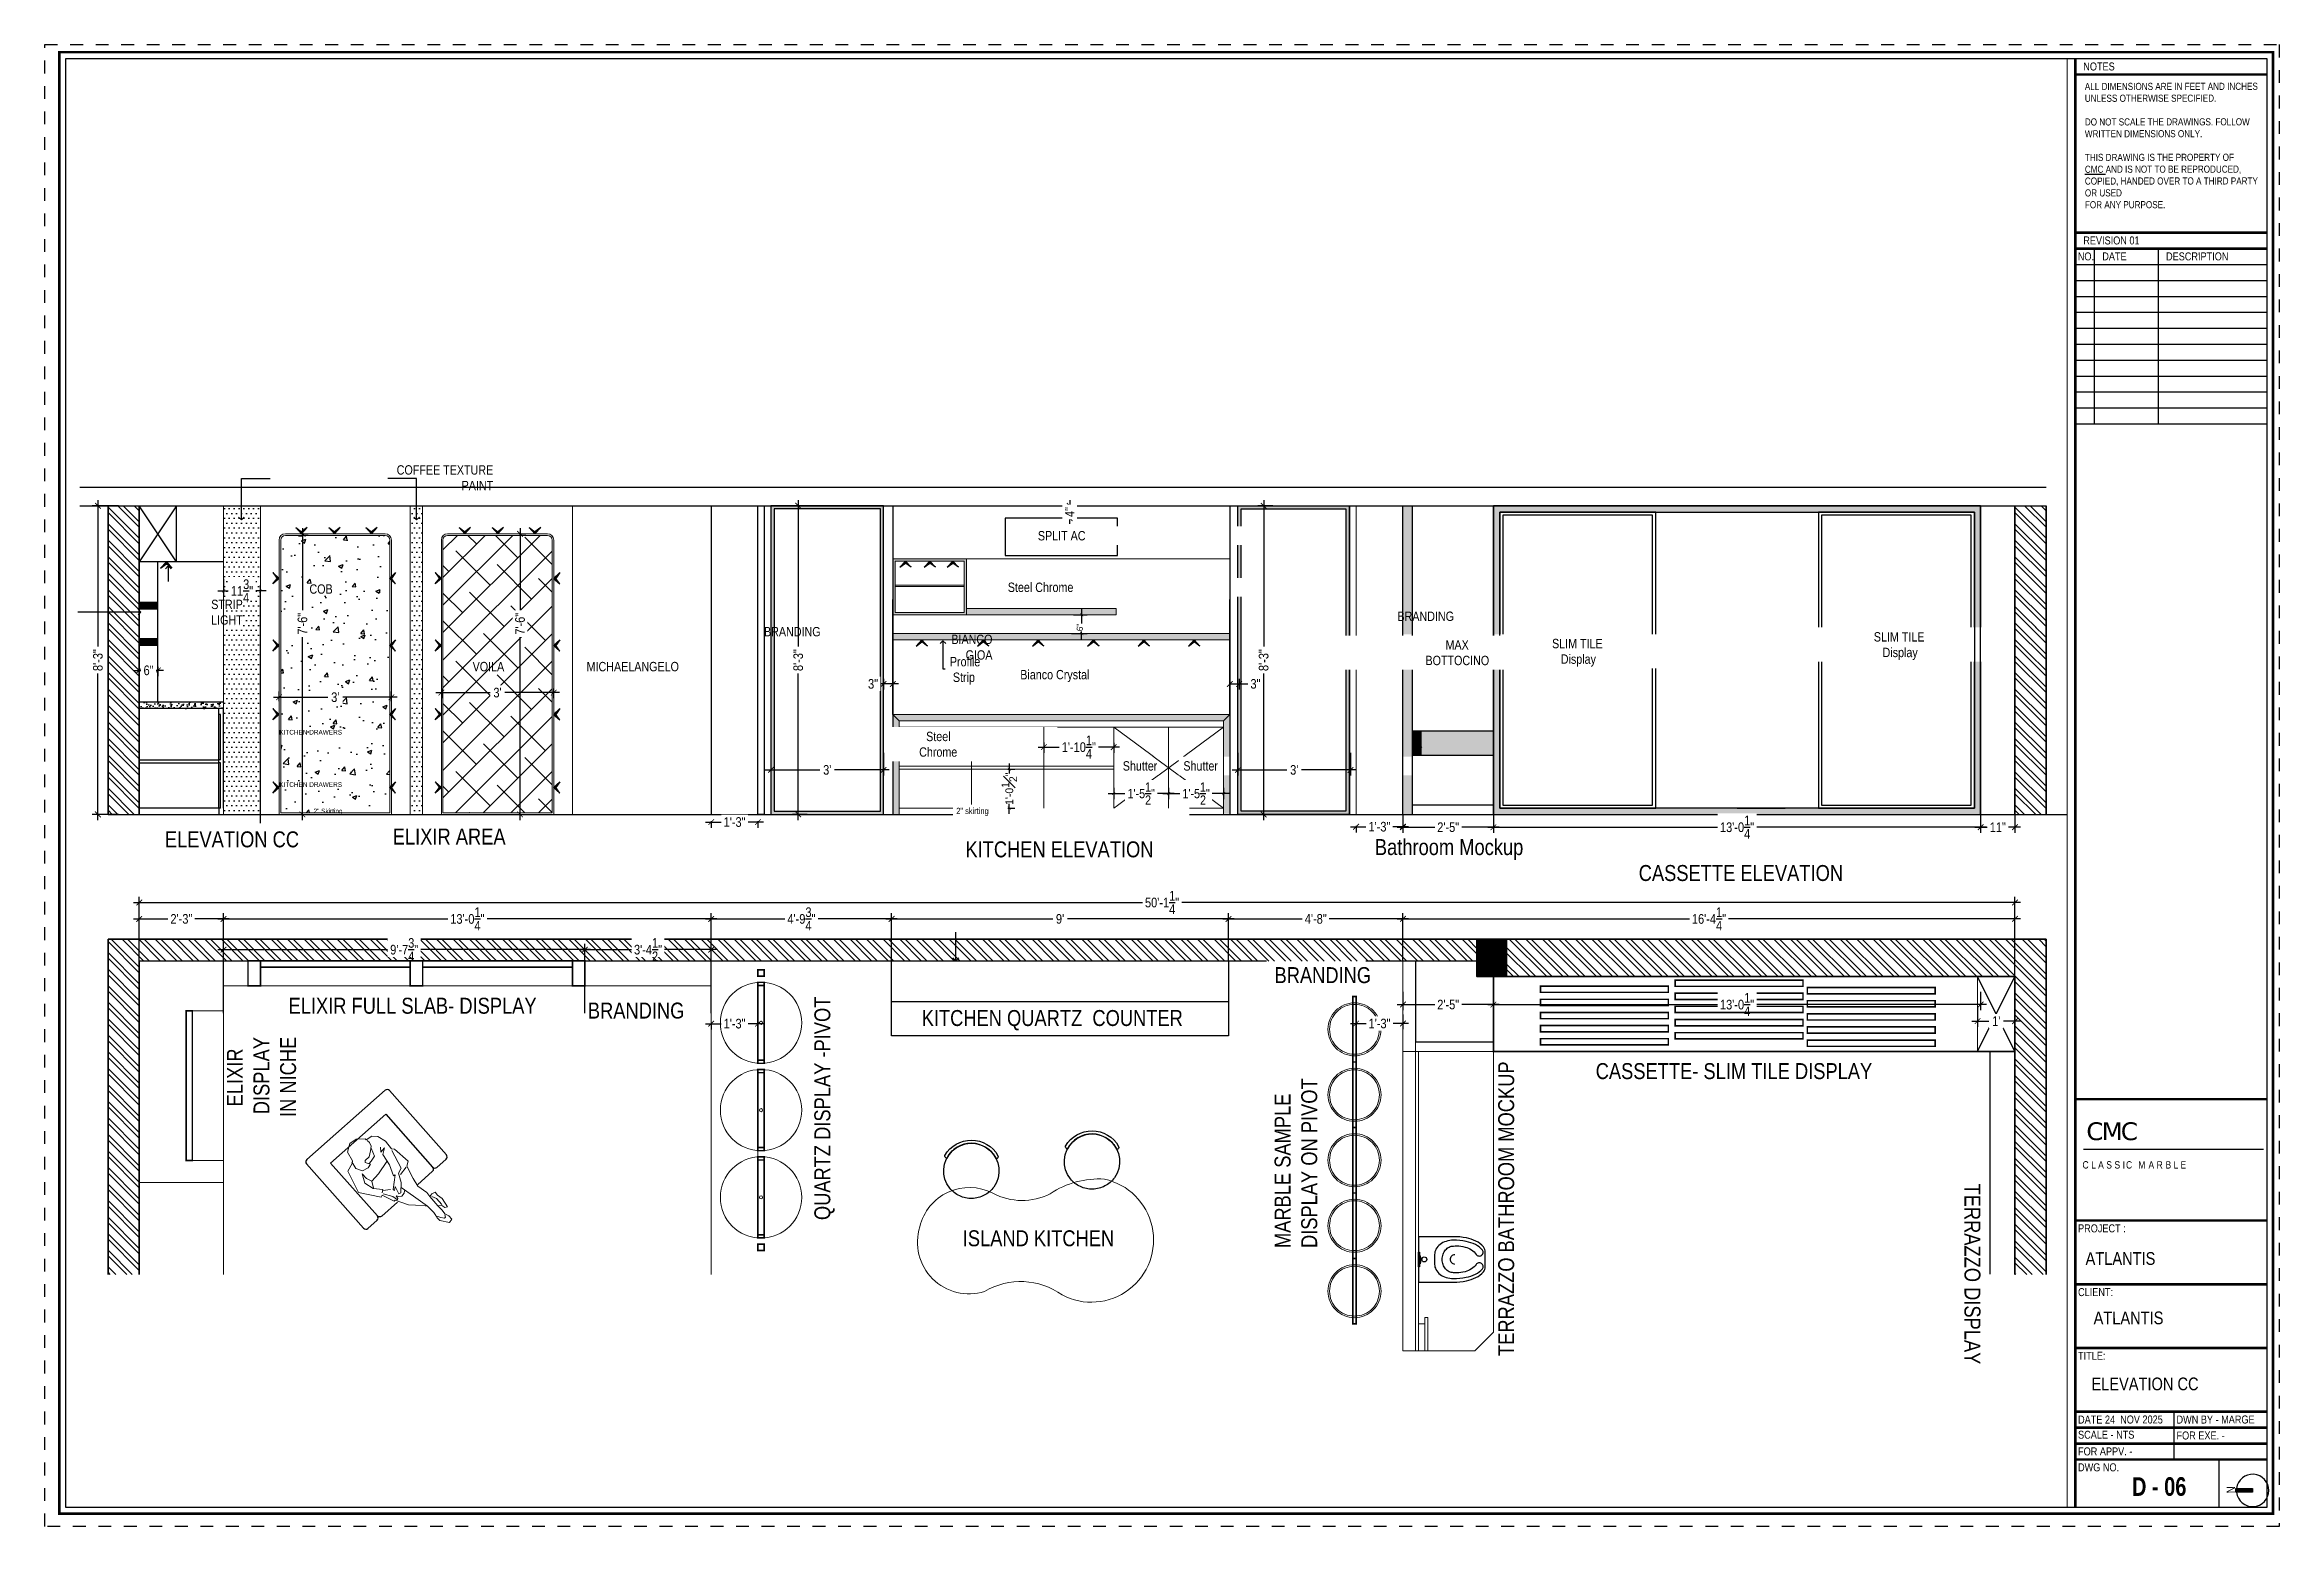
# Paper-space layout 'ELEVATION CC (3)' of a CAD drawing. Header units: inches. Extents: x -0.6 to 16.9, y -0.1 to 11.6.
# The model-space entities are those that its viewports show. They can reach past a viewport. Long polylines and large blocks are cut down to what shows.
import ezdxf
from ezdxf.lldxf.tags import DXFTag

# ---------------------------------------------------------------- set-up
doc = ezdxf.new("R2010")
doc.units = ezdxf.units.IN
doc.header["$LTSCALE"] = 0.05
doc.header["$MEASUREMENT"] = 0
doc.header["$PDMODE"] = 3
doc.header["$PDSIZE"] = -4
for name, pattern in [('A2-XREF-115_FURN$0$HIDDEN', [0.375, 0.25, -0.125]), ('ACAD_ISO03W100', [30, 12, -18]), ('CONTINOUS', [0]), ('DASHED2', [0.375, 0.25, -0.125])]:
    doc.linetypes.add(name, pattern=pattern)
doc.layers.get('Defpoints').update_dxf_attribs({"linetype": 'DASHED2'})
for name, color, linetype, lineweight in [('A-PEOPLE', 12, 'Continuous', 20), ('FURNITURE', 1, 'Continuous', 18), ('hatch', 7, 'Continuous', 25), ('WALL', 7, 'Continuous', 35)]:
    doc.layers.add(name, color=color, linetype=linetype, lineweight=lineweight)
for name, color, linetype in [('Civil Dimension - Text', 7, 'Continuous'), ('Column', 6, 'Continuous'), ('Eleavtion', 11, 'Continuous'), ('Flooring Hatch', 251, 'Continuous'), ('Flooring Layout', 7, 'Continuous'), ('Furniture text & dimension', 7, 'Continuous'), ('Hatch-temp', 8, 'Continuous'), ('Rk_Sheet format', 40, 'Continuous'), ('Rk_Sheet Format text', 8, 'Continuous'), ('Sheet format', 1, 'Continuous'), ('T-furniture', 7, 'Continuous'), ('text', 4, 'Continuous')]:
    doc.layers.add(name, color=color, linetype=linetype)
doc.layers.add('Nplot', color=3, linetype='Continuous', plot=False)
doc.styles.add('4MMOF3-8', font='ARIALN.TTF', dxfattribs={"height": 5.12})
doc.styles.add('9-128OF1-4', font='ARIALN.TTF', dxfattribs={"height": 3.0792})
doc.styles.add('style2', font='stylu.ttf')
doc.styles.add('W1', font='')
doc.styles.add('W2', font='ARIALN.TTF')
doc.styles.get('W1').set_extended_font_data('Arial Black', italic=True)
tags = doc.linetypes.add('A2-XREF-115_FURN$0$DASHED', pattern=[0.75, 0.5, -0.25]).pattern_tags.tags
tags[6:7] = [DXFTag(74, 4), DXFTag(75, 0), DXFTag(340, '0'), DXFTag(46, 1.0), DXFTag(50, 0.0), DXFTag(44, 0.0), DXFTag(45, 0.0)]
tags[4:5] = [DXFTag(74, 4), DXFTag(75, 0), DXFTag(340, '0'), DXFTag(46, 1.0), DXFTag(50, 0.0), DXFTag(44, 0.0), DXFTag(45, 0.0)]
doc.dimstyles.new('DIM 1-4', dxfattribs={"dimtxt": 3.0792, "dimasz": 1.82, "dimexe": 1.82, "dimexo": 0, "dimgap": 0.09, "dimtad": 0, "dimzin": 0, "dimdsep": 46, "dimlunit": 4, "dimtxsty": '9-128OF1-4', "dimblk": 'ARCHTICK', "dimcen": 1.8125, "dimdle": 1.82, "dimclrd": 8, "dimclre": 8, "dimadec": 0, "dimazin": 0, "dimtfac": 1, "dimtofl": 0, "dimtmove": 0, "dimatfit": 3, "dimldrblk": 'OPEN90', "dimfxl": 1, "dimtolj": 1, "dimtzin": 0, "dimlwd": -1, "dimarcsym": 0})

psp = doc.layouts.new('ELEVATION CC (3)')

# ---------------------------------------------------------------- texts
at = {"layer": 'Rk_Sheet Format text', "color": 0, "attachment_point": 1, "style": 'W2'}
for s, insert, char_height, width, rotation in [('NOTES', (15.352, 11.43), 0.0625, 1.42206, 0.0497), ('{\\C7;ALL DIMENSIONS ARE IN FEET AND INCHES UNLESS OTHERWISE SPECIFIED.\\P\\PDO NOT SCALE THE DRAWINGS. FOLLOW WRITTEN DIMENSIONS ONLY.\\P\\PTHIS DRAWING IS THE PROPERTY OF\\P\\LCMC \\lAND IS NOT TO BE REPRODUCED, COPIED, HANDED OVER TO A THIRD PARTY OR USED\\PFOR ANY PURPOSE.}', (15.364, 11.27), 0.05567, 1.4156, 0.0497), ('REVISION 01', (15.352, 10.065), 0.0625, 1.42206, 0.0497), ('NO.', (15.309, 9.94), 0.0625, 1.42206, 0.0497), ('DATE', (15.501, 9.94), 0.0625, 1.42206, 0.0497), ('DESCRIPTION', (16.001, 9.94), 0.0625, 1.42206, 0.0497), ('PROJECT :', (15.311, 2.314), 0.0625, 1.42206, 0.0497), ('ATLANTIS', (15.37, 2.096), 0.1, 1.4771, 0.0497), ('CLIENT:', (15.311, 1.814), 0.0625, 1.42206, 0.0497), ('ATLANTIS', (15.433, 1.63), 0.1, 1.4771, 0.0497), ('TITLE:', (15.311, 1.314), 0.0625, 1.42206, 0.0497), ('ELEVATION CC', (15.416, 1.112), 0.1, 1.31828, 0.0497), ('DATE 24  NOV 2025', (15.311, 0.814), 0.0625, 1.42206, 0.0497), ('DWN BY - MARGE', (16.083, 0.814), 0.0625, 1.42206, 0.0497), ('\\A1;SCALE - NTS', (15.311, 0.695), 0.0625, 1.42206, 0.0497), ('FOR APPV. - ', (15.311, 0.564), 0.0625, 1.42206, 0.0497), ('FOR EXE. - ', (16.083, 0.689), 0.0625, 1.42206, 0.0497), ('DWG NO.', (15.311, 0.439), 0.0625, 1.42206, 0.0497), ('{\\fImpact|b0|i0|c0|p34;D - 06}', (15.734, 0.33), 0.14598, 2.07599, 0.0497), ('N', (16.477, 0.204), 0.0664, 1.76285, 90.9184)]:
    psp.add_mtext(s, dxfattribs=dict(at, insert=insert, char_height=char_height, width=width, rotation=rotation))
at = {"layer": 'Rk_Sheet Format text', "color": 0, "attachment_point": 1}
for s, insert, char_height, width, style in [('{\\fVerdana|b0|i0|c0|p34;\\T0.9;\\C7;CMC}', (15.376, 3.115), 0.14009, 1.36276, 'W1'), ('{\\T1.45;\\C7;CLASSIC MARBLE}', (15.346, 2.81), 0.05781, 2.47777, 'W2')]:
    psp.add_mtext(s, dxfattribs=dict(at, insert=insert, char_height=char_height, width=width, style=style))

msp = doc.modelspace()

# ---------------------------------------------------------------- texts
at = {"layer": 'text', "ltscale": 50, "style": '4MMOF3-8'}
for s, insert, char_height, width, attachment_point in [('{\\C32;\\c2648525;COFFEE TEXTURE \\PPAINT}', (-44961.4003, -11817.14538), 3, 105.1209635, 6), ('{\\C32;\\c2648525;COB}', (-45012.84523, -11852.87494), 3, 105.1209635, 6), ('{\\C32;\\c2648525;BRANDING}', (-44653.3957, -11861.61175), 3, 105.1209635, 6), ('{\\C32;\\c2648525;BRANDING}', (-44856.4454, -11866.54822), 3, 115.1212121, 6), ('{\\C32;\\c2648525;VOILA }', (-44957.85965, -11877.74894), 3, 105.1209635, 6), ('{\\C32;\\c2648525;MICHAELANGELO}', (-44901.85312, -11877.74894), 3, 115.1212121, 6), ('{\\C32;\\c2648525;KITCHEN DRAWERS}', (-45009.86358, -11898.79195), 1.5, 105.1209635, 6), ('{\\C32;\\c2648525;KITCHEN DRAWERS}', (-45009.86358, -11915.56333), 1.5, 105.1209635, 6), ('{\\C32;\\c2648525;2" Skirting}', (-45009.69112, -11924.28624), 1.5, 105.1209635, 6), ('KITCHEN QUARTZ  COUNTER ', (-44824.04311, -11991.1599), 5.12, 96.6573193, 4)]:
    msp.add_mtext(s, dxfattribs=dict(at, insert=insert, char_height=char_height, width=width, attachment_point=attachment_point))
at = {"layer": 'text', "ltscale": 50, "attachment_point": 4, "style": '4MMOF3-8', "bg_fill": 2}
for s, width, heights, insert, char_height in [('{\\C32;\\c2648525;Bianco Crystal}', 73.7587541, [0], (-44792.42845, -11880.76179), 3), ('KITCHEN ELEVATION', 109.7862079, [26.39219], (-44810.01608, -11936.38924), 5.12), ('CASSETTE ELEVATION', 109.7862079, [26.39219], (-44594.18106, -11943.97786), 5.12)]:
    msp.add_mtext_dynamic_manual_height_columns(s, width=width, gutter_width=15.396, heights=heights, dxfattribs=dict(at, insert=insert, char_height=char_height))
at = {"layer": 'text', "ltscale": 50, "char_height": 5.12, "attachment_point": 4, "style": '4MMOF3-8'}
for s, insert in [('ELIXIR FULL SLAB- DISPLAY', (-45027.00788, -11986.54678)), ('CASSETTE- SLIM TILE DISPLAY', (-44607.97323, -12007.51726))]:
    msp.add_mtext_dynamic_manual_height_columns(s, width=127.679357, gutter_width=15.396, heights=[0], dxfattribs=dict(at, insert=insert))
at = {"layer": 'text', "ltscale": 50, "insert": (-44855.18303, -12056.90489), "char_height": 5.12, "attachment_point": 4, "rotation": 90, "style": '4MMOF3-8'}
msp.add_mtext_dynamic_manual_height_columns(' QUARTZ DISPLAY -PIVOT', width=127.679357, gutter_width=15.396, heights=[0], dxfattribs=at)
at = {"layer": 'text', "ltscale": 50, "char_height": 5.12, "attachment_point": 4, "style": '4MMOF3-8'}
for s, insert, width, rotation in [('\\pi43.54286;ELIXIR\\P\\pi39.38155; DISPLAY \\P\\pi40.12894;IN NICHE', (-45035.64762, -12062.34182), 105.1209635, 90), ('TERRAZZO BATHROOM MOCKUP', (-44636.63613, -12098.86718), 103.7020243, 90), ('MARBLE SAMPLE\\PDISPLAY ON PIVOT', (-44704.04268, -12064.23166), 105.1209635, 90), ('TERRAZZO DISPLAY', (-44487.23672, -12043.54261), 66.2810962, 270)]:
    msp.add_mtext(s, dxfattribs=dict(at, insert=insert, width=width, rotation=rotation))

# ---------------------------------------------------------------- blocks, each defined once
blk = doc.blocks.new('A$C26633AF0')
at = {"layer": 'T-furniture', "color": 11}
blk.add_lwpolyline([(0, 10.5, 0.049648), (0.42, 6.25, 0.06346), (1.49, 3.08, 0.103485), (3.38, 0.63, 0.178458), (5.1, 0), (9.9, 0, 0.178458), (11.62, 0.63, 0.103485), (13.51, 3.08, 0.06346), (14.58, 6.25, 0.049648), (15, 10.5), (15, 22), (0, 22)], format="xyb", close=True, dxfattribs=at)
at = {"layer": 'T-furniture', "color": 1}
blk.add_lwpolyline([(10.58, 0.94, 0.103485), (12.37, 3.25, 0.06346), (13.41, 6.33, 0.049648), (13.82, 10.5, 0.075858), (13.45, 12.95, 0.086069), (12.45, 14.9, 0.105985), (10.85, 16.27, 0.126201), (9.13, 16.72), (5.87, 16.72, 0.126201), (4.15, 16.27, 0.105985), (2.55, 14.9, 0.086069), (1.55, 12.95, 0.075858), (1.18, 10.5, 0.049648), (1.59, 6.33, 0.06346), (2.63, 3.25, 0.103485), (4.42, 0.94, 0.097511), (4.88, 0.75, 0.09808), (5.38, 0.75, 0.098895), (5.84, 0.93, 0.099479), (6.19, 1.28, 0.099479), (6.37, 1.73, 0.098895), (6.37, 2.23, 0.09808), (6.18, 2.69, 0.097511), (5.83, 3.04, -0.102445), (4.35, 4.55, -0.077884), (3.41, 6.69, -0.065096), (3.05, 9.46, -0.024284), (3.1, 10.5, -0.115331), (3.42, 11.88, -0.103946), (4.39, 13.11, -0.091071), (5.78, 13.9, -0.083675), (7.5, 14.19, -0.083675), (9.22, 13.9, -0.091071), (10.61, 13.11, -0.103946), (11.58, 11.88, -0.115331), (11.9, 10.5, -0.024284), (11.95, 9.46, -0.065096), (11.59, 6.69, -0.077884), (10.65, 4.55, -0.102445), (9.17, 3.04, 0.097511), (8.82, 2.69, 0.09808), (8.63, 2.23, 0.098895), (8.63, 1.73, 0.099479), (8.81, 1.28, 0.099479), (9.16, 0.93, 0.098895), (9.62, 0.75, 0.09808), (10.12, 0.75, 0.097511)], format="xyb", close=True, dxfattribs=at)
at = {"layer": 'T-furniture', "color": 1, "ltscale": 2}
for points in [[(5.08, 21.72), (5.08, 22), (9.92, 22), (9.92, 21.72)], [(6.09, 21.44), (6.09, 21.71), (8.68, 21.71), (8.68, 21.44)]]:
    blk.add_lwpolyline(points, close=True, dxfattribs=at)
at = {"layer": 'T-furniture', "color": 1}
blk.add_lwpolyline([(5.87, 10.04, -0.111064), (5.99, 10.58, -0.102841), (6.35, 11.05, -0.093011), (6.87, 11.35, -0.087082), (7.5, 11.47, -0.087082), (8.13, 11.35, -0.093011), (8.65, 11.05, -0.102841), (9.01, 10.58, -0.111064), (9.13, 10.04, -0.111064)], format="xyb", dxfattribs=at)
blk.add_circle((7.5, 20.12), 0.816, dxfattribs=at)
at = {"layer": 'T-furniture', "color": 1, "ltscale": 2}
blk.add_arc((7.39, 24.57), 3.39, 247.52123, 292.47877, dxfattribs=at)
blk = doc.blocks.new('A$7E7C19E2B201E1')
at = {"color": 11}
blk.add_lwpolyline([(-219, -370, 0.428876), (-236, -397, 0.57735), (245, -381, 0.536088), (227, -355, -0.615882)], format="xyb", close=True, dxfattribs=at)
at = {"color": 6}
blk.add_arc((0, -250), 250, 142.6792, 37.3208, dxfattribs=at)
at = {"color": 1, "linetype": 'ACAD_ISO03W100', "ltscale": 3}
blk.add_arc((0, -250), 250, 37.3028, 142.6972, dxfattribs=at)
blk = doc.blocks.new('A$C9f012d1b')
at = {"layer": 'A-PEOPLE', "color": 1, "lineweight": 0}
blk.add_lwpolyline([(736, 178), (755, 204), (786, 212), (795, 233), (715, 244), (669, 233), (639, 235), (631, 208), (637, 180), (597, 183), (509, 162), (437, 176), (326, 204), (305, 239), (156, 220), (137, 204), (59, 210), (-10, 187), (-44, 153), (-53, 99), (-65, 96), (-111, 42), (-120, -21), (-78, -82), (0, -99), (15, -116), (40, -183), (227, -232), (378, -120), (370, -103), (473, -63), (471, -51), (572, 4), (610, 46), (667, 101), (683, 113), (755, 119), (784, 115), (805, 109), (837, 111), (900, 159), (892, 191), (858, 191), (822, 178), (786, 183)], close=True, dxfattribs=at)
for points in [[(69, 145), (101, 122), (95, 168), (126, 122), (225, 105), (313, 71), (318, 86), (395, -5), (408, -2), (387, 23), (452, 6), (458, 23), (395, 80), (326, 115), (309, 157), (151, 197)], [(330, 193), (343, 120)], [(646, 193), (686, 210), (749, 210)], [(4, -108), (65, -120), (116, -91), (128, -40), (118, -7), (80, -30), (67, -19), (67, 25), (36, 65), (11, 94), (-19, 103), (-44, 101)], [(25, 82), (90, 61), (105, 14), (107, -11)], [(189, 107), (221, -11), (229, -91), (185, -110), (132, -110), (204, -145), (282, -122), (339, -68), (355, -91)], [(465, 56), (477, 40), (484, 12), (467, -9), (450, -21), (477, -26), (482, -34), (437, -45), (368, -91)], [(427, 54), (547, 82), (683, 113)], [(637, 180), (736, 178)], [(829, 174), (847, 164), (847, 151), (824, 132), (784, 111)], [(229, -91), (280, -118)], [(345, -74), (381, -23)]]:
    blk.add_lwpolyline(points, dxfattribs=at)
blk = doc.blocks.new('adwawd')
at = {"layer": 'Flooring Hatch', "ltscale": 50, "true_color": 0xcd6928}
h = blk.add_hatch(color=32, dxfattribs=at)
h.dxf.hatch_style = 1
h.paths.add_polyline_path([(-77941.3, -7094), (-77946, -7099.1), (-77941.3, -7095.7), (-77936.7, -7099.1)])
at = {"layer": 'Civil Dimension - Text', "color": 2, "ltscale": 50}
for p, q in [((-77941.3, -7094), (-77946, -7099.1)), ((-77946, -7099.1), (-77941.3, -7095.7)), ((-77941.3, -7094), (-77936.7, -7099.1)), ((-77936.7, -7099.1), (-77941.3, -7095.7))]:
    blk.add_line(p, q, dxfattribs=at)
blk = doc.blocks.new('_ArchTick')
at = {"color": 0, "const_width": 0.15}
blk.add_lwpolyline([(-0.5, -0.5), (0.5, 0.5)], dxfattribs=at)
blk = doc.blocks.new('*D413')
at = {"layer": 'Defpoints', "color": 0, "ltscale": 50, "transparency": 16777216}
for p in [(-44775.41, -11861.15), (-44772.76, -11861.15), (-44776.01, -11867.15)]:
    blk.add_point(p, dxfattribs=at)
at = {"layer": 'Furniture text & dimension', "color": 8, "lineweight": -2, "ltscale": 50, "transparency": 16777216}
for p, q in [((-44775.41, -11861.15), (-44770.94, -11861.15)), ((-44776.01, -11867.15), (-44770.94, -11867.15))]:
    blk.add_line(p, q, dxfattribs=at)
at = {"layer": 'Furniture text & dimension', "color": 8, "ltscale": 50, "transparency": 16777216}
for p, q in [((-44772.76, -11859.33), (-44772.76, -11863.86)), ((-44772.76, -11868.97), (-44772.76, -11866.48))]:
    blk.add_line(p, q, dxfattribs=at)
for p, rotation in [((-44772.76, -11861.15), 90), ((-44772.76, -11867.15), 270)]:
    blk.add_blockref('_ArchTick', p, dxfattribs=dict(at, rotation=rotation))
at = {"layer": 'Furniture text & dimension', "color": 0, "lineweight": 15, "ltscale": 50, "transparency": 16777216, "insert": (-44773.35, -11865.17), "char_height": 3, "attachment_point": 5, "rotation": 90, "style": 'style2'}
blk.add_mtext('\\A1;{\\H0.66667x;6"}', dxfattribs=at)
blk = doc.blocks.new('_Open90')
at = {"color": 0, "linetype": 'ByBlock', "lineweight": -2}
for p, q in [((0, 0), (-1, 0)), ((-0.5, 0.5), (0, 0)), ((0, 0), (-0.5, -0.5))]:
    blk.add_line(p, q, dxfattribs=at)
blk = doc.blocks.new('*D412')
at = {"layer": 'Defpoints', "color": 0, "ltscale": 50, "transparency": 16777216}
for p in [(-44796.45, -11910.65), (-44796.45, -11923.15), (-44795.95, -11923.15)]:
    blk.add_point(p, dxfattribs=at)
at = {"layer": 'Furniture text & dimension', "color": 8, "lineweight": -2, "ltscale": 50, "transparency": 16777216}
for p, q in [((-44796.45, -11910.65), (-44794.13, -11910.65)), ((-44796.45, -11923.15), (-44794.13, -11923.15))]:
    blk.add_line(p, q, dxfattribs=at)
at = {"layer": 'Furniture text & dimension', "color": 8, "ltscale": 50, "transparency": 16777216}
for p, q in [((-44795.95, -11908.83), (-44795.95, -11911.99)), ((-44795.95, -11924.97), (-44795.95, -11921.8))]:
    blk.add_line(p, q, dxfattribs=at)
for p, rotation in [((-44795.95, -11910.65), 90), ((-44795.95, -11923.15), 270)]:
    blk.add_blockref('_ArchTick', p, dxfattribs=dict(at, rotation=rotation))
at = {"layer": 'Furniture text & dimension', "color": 0, "lineweight": 15, "ltscale": 50, "transparency": 16777216, "insert": (-44795.95, -11916.9), "char_height": 3, "attachment_point": 5, "rotation": 90, "style": 'style2'}
blk.add_mtext('\\A1;{\\H0.83333x;1\'-0{\\H1x;\\S1#2;}"}', dxfattribs=at)
blk = doc.blocks.new('*D480')
at = {"layer": 'Defpoints', "color": 0, "linetype": 'CONTINOUS', "ltscale": 50, "transparency": 16777216}
blk.add_point((-45036.01, -11930.53), dxfattribs=at)
at = {"layer": 'Flooring Layout', "color": 8, "linetype": 'CONTINOUS', "ltscale": 50, "transparency": 16777216}
for p, q in [((-45049.65, -11853.47), (-45045.29, -11853.47)), ((-45034.19, -11853.47), (-45038.55, -11853.47))]:
    blk.add_line(p, q, dxfattribs=at)
at = {"layer": 'Flooring Layout', "color": 8, "linetype": 'Continuous', "lineweight": -2, "ltscale": 50, "transparency": 16777216}
for p, q in [((-45047.83, -11849.53), (-45047.83, -11855.29)), ((-45036.01, -11930.53), (-45036.01, -11851.65))]:
    blk.add_line(p, q, dxfattribs=at)
at = {"layer": 'Flooring Layout', "color": 8, "linetype": 'CONTINOUS', "ltscale": 50, "transparency": 16777216, "rotation": 180}
blk.add_blockref('_ArchTick', (-45047.83, -11853.47), dxfattribs=at)
at = {"layer": 'Flooring Layout', "color": 8, "linetype": 'CONTINOUS', "ltscale": 50, "transparency": 16777216}
blk.add_blockref('_ArchTick', (-45036.01, -11853.47), dxfattribs=at)
at = {"layer": 'Flooring Layout', "color": 0, "linetype": 'CONTINOUS', "ltscale": 50, "transparency": 16777216, "insert": (-45041.92, -11853.47), "char_height": 3.0792, "attachment_point": 5, "style": '9-128OF1-4', "bg_fill": 3, "box_fill_scale": 1.25, "bg_fill_color": 256, "bg_fill_true_color": 13158600, "bg_fill_transparency": 0}
blk.add_mtext('\\A1;11{\\H1x;\\S3/4;}"', dxfattribs=at)
at = {"layer": 'Defpoints', "color": 0, "linetype": 'CONTINOUS', "ltscale": 50, "transparency": 16777216}
for p in [(-45047.83, -11849.53), (-45036.01, -11853.47)]:
    blk.add_point(p, dxfattribs=at)
blk = doc.blocks.new('*D477')
at = {"layer": 'Defpoints', "color": 0, "ltscale": 50, "transparency": 16777216}
for p in [(-45081.53, -11826.15), (-45088.11, -11925.15), (-45081.53, -11925.15)]:
    blk.add_point(p, dxfattribs=at)
at = {"layer": 'Flooring Layout', "color": 8, "linetype": 'ACAD_ISO03W100', "lineweight": -2, "ltscale": 50, "transparency": 16777216}
for p, q in [((-45081.53, -11826.15), (-45089.93, -11826.15)), ((-45081.53, -11925.15), (-45089.93, -11925.15))]:
    blk.add_line(p, q, dxfattribs=at)
at = {"layer": 'Flooring Layout', "color": 8, "linetype": 'ACAD_ISO03W100', "ltscale": 50, "transparency": 16777216}
for p, q in [((-45088.11, -11824.33), (-45088.11, -11872.2)), ((-45088.11, -11926.97), (-45088.11, -11879.1))]:
    blk.add_line(p, q, dxfattribs=at)
at = {"layer": 'Flooring Layout', "color": 8, "ltscale": 50, "transparency": 16777216, "xscale": 1.82, "yscale": 1.82, "zscale": 1.82}
for p, rotation in [((-45088.11, -11826.15), 90), ((-45088.11, -11925.15), 270)]:
    blk.add_blockref('_ArchTick', p, dxfattribs=dict(at, rotation=rotation))
at = {"layer": 'Flooring Layout', "color": 0, "ltscale": 50, "transparency": 16777216, "insert": (-45088.11, -11875.65), "char_height": 3.079, "attachment_point": 5, "rotation": 90, "style": '9-128OF1-4', "bg_fill": 3, "box_fill_scale": 1.25, "bg_fill_color": 256, "bg_fill_true_color": 13158600, "bg_fill_transparency": 0}
blk.add_mtext('\\A1;8\'-3"', dxfattribs=at)
blk = doc.blocks.new('*D481')
at = {"layer": 'Flooring Layout', "color": 8, "linetype": 'ACAD_ISO03W100', "ltscale": 50, "transparency": 16777216}
for p, q in [((-45076.69, -11878.95), (-45073.42, -11878.95)), ((-45067.05, -11878.95), (-45070.32, -11878.95))]:
    blk.add_line(p, q, dxfattribs=at)
at = {"layer": 'Flooring Layout', "color": 8, "linetype": 'ACAD_ISO03W100', "lineweight": -2, "ltscale": 50, "transparency": 16777216}
for p, q in [((-45074.87, -11877.76), (-45074.87, -11880.77)), ((-45068.87, -11877.76), (-45068.87, -11880.77))]:
    blk.add_line(p, q, dxfattribs=at)
at = {"layer": 'Flooring Layout', "color": 8, "ltscale": 50, "transparency": 16777216, "xscale": 1.82, "yscale": 1.82, "zscale": 1.82, "rotation": 180}
blk.add_blockref('_ArchTick', (-45074.87, -11878.95), dxfattribs=at)
at = {"layer": 'Flooring Layout', "color": 8, "ltscale": 50, "transparency": 16777216, "xscale": 1.82, "yscale": 1.82, "zscale": 1.82}
blk.add_blockref('_ArchTick', (-45068.87, -11878.95), dxfattribs=at)
at = {"layer": 'Flooring Layout', "color": 0, "ltscale": 50, "transparency": 16777216, "insert": (-45071.87, -11878.95), "char_height": 3.079, "attachment_point": 5, "style": '9-128OF1-4', "bg_fill": 3, "box_fill_scale": 1.25, "bg_fill_color": 256, "bg_fill_true_color": 13158600, "bg_fill_transparency": 0}
blk.add_mtext('\\A1;6"', dxfattribs=at)
at = {"layer": 'Defpoints', "color": 0, "ltscale": 50, "transparency": 16777216}
for p in [(-45074.87, -11877.76), (-45068.87, -11877.76), (-45068.87, -11878.95)]:
    blk.add_point(p, dxfattribs=at)
blk = doc.blocks.new('*D482')
at = {"layer": 'Defpoints', "color": 0, "ltscale": 50, "transparency": 16777216}
for p in [(-45030.01, -11888.82), (-44994.01, -11887.56), (-44994.01, -11888.82)]:
    blk.add_point(p, dxfattribs=at)
at = {"layer": 'Flooring Layout', "color": 8, "linetype": 'ACAD_ISO03W100', "ltscale": 50, "transparency": 16777216}
for p, q in [((-45031.83, -11887.56), (-45013.26, -11887.56)), ((-44992.19, -11887.56), (-45010.76, -11887.56))]:
    blk.add_line(p, q, dxfattribs=at)
at = {"layer": 'Flooring Layout', "color": 8, "linetype": 'ACAD_ISO03W100', "lineweight": -2, "ltscale": 50, "transparency": 16777216}
for p, q in [((-45030.01, -11888.82), (-45030.01, -11885.74)), ((-44994.01, -11888.82), (-44994.01, -11885.74))]:
    blk.add_line(p, q, dxfattribs=at)
at = {"layer": 'Flooring Layout', "color": 8, "ltscale": 50, "transparency": 16777216, "xscale": 1.82, "yscale": 1.82, "zscale": 1.82, "rotation": 180}
blk.add_blockref('_ArchTick', (-45030.01, -11887.56), dxfattribs=at)
at = {"layer": 'Flooring Layout', "color": 8, "ltscale": 50, "transparency": 16777216, "xscale": 1.82, "yscale": 1.82, "zscale": 1.82}
blk.add_blockref('_ArchTick', (-44994.01, -11887.56), dxfattribs=at)
at = {"layer": 'Flooring Layout', "color": 0, "ltscale": 50, "transparency": 16777216, "insert": (-45012.01, -11887.56), "char_height": 3.079, "attachment_point": 5, "style": '9-128OF1-4', "bg_fill": 3, "box_fill_scale": 1.25, "bg_fill_color": 256, "bg_fill_true_color": 13158600, "bg_fill_transparency": 0}
blk.add_mtext("\\A1;3'", dxfattribs=at)
blk = doc.blocks.new('*D478')
at = {"layer": 'Defpoints', "color": 0, "ltscale": 50, "transparency": 16777216}
for p in [(-44978.01, -11884.81), (-44942.01, -11884.81), (-44942.01, -11886.09)]:
    blk.add_point(p, dxfattribs=at)
at = {"layer": 'Flooring Layout', "color": 8, "linetype": 'ACAD_ISO03W100', "ltscale": 50, "transparency": 16777216}
for p, q in [((-44979.83, -11886.09), (-44961.26, -11886.09)), ((-44940.19, -11886.09), (-44958.76, -11886.09))]:
    blk.add_line(p, q, dxfattribs=at)
at = {"layer": 'Flooring Layout', "color": 8, "linetype": 'ACAD_ISO03W100', "lineweight": -2, "ltscale": 50, "transparency": 16777216}
for p, q in [((-44978.01, -11884.81), (-44978.01, -11887.91)), ((-44942.01, -11884.81), (-44942.01, -11887.91))]:
    blk.add_line(p, q, dxfattribs=at)
at = {"layer": 'Flooring Layout', "color": 8, "ltscale": 50, "transparency": 16777216, "xscale": 1.82, "yscale": 1.82, "zscale": 1.82, "rotation": 180}
blk.add_blockref('_ArchTick', (-44978.01, -11886.09), dxfattribs=at)
at = {"layer": 'Flooring Layout', "color": 8, "ltscale": 50, "transparency": 16777216, "xscale": 1.82, "yscale": 1.82, "zscale": 1.82}
blk.add_blockref('_ArchTick', (-44942.01, -11886.09), dxfattribs=at)
at = {"layer": 'Flooring Layout', "color": 0, "ltscale": 50, "transparency": 16777216, "insert": (-44960.01, -11886.09), "char_height": 3.079, "attachment_point": 5, "style": '9-128OF1-4', "bg_fill": 3, "box_fill_scale": 1.25, "bg_fill_color": 256, "bg_fill_true_color": 13158600, "bg_fill_transparency": 0}
blk.add_mtext("\\A1;3'", dxfattribs=at)
blk = doc.blocks.new('*D483')
at = {"layer": 'Defpoints', "color": 0, "ltscale": 50, "transparency": 16777216}
for p in [(-44953.06, -11835.15), (-44953.06, -11925.15), (-44952.79, -11925.15)]:
    blk.add_point(p, dxfattribs=at)
at = {"layer": 'Flooring Layout', "color": 8, "linetype": 'ACAD_ISO03W100', "ltscale": 50, "transparency": 16777216}
for p, q in [((-44952.79, -11833.33), (-44952.79, -11860.55)), ((-44952.79, -11926.97), (-44952.79, -11867.42))]:
    blk.add_line(p, q, dxfattribs=at)
at = {"layer": 'Flooring Layout', "color": 8, "linetype": 'ACAD_ISO03W100', "lineweight": -2, "ltscale": 50, "transparency": 16777216}
for p, q in [((-44953.06, -11835.15), (-44950.97, -11835.15)), ((-44953.06, -11925.15), (-44950.97, -11925.15))]:
    blk.add_line(p, q, dxfattribs=at)
at = {"layer": 'Flooring Layout', "color": 8, "ltscale": 50, "transparency": 16777216, "xscale": 1.82, "yscale": 1.82, "zscale": 1.82}
for p, rotation in [((-44952.79, -11835.15), 90), ((-44952.79, -11925.15), 270)]:
    blk.add_blockref('_ArchTick', p, dxfattribs=dict(at, rotation=rotation))
at = {"layer": 'Flooring Layout', "color": 0, "ltscale": 50, "transparency": 16777216, "insert": (-44952.79, -11863.99), "char_height": 3.079, "attachment_point": 5, "rotation": 90, "style": '9-128OF1-4', "bg_fill": 3, "box_fill_scale": 1.25, "bg_fill_color": 256, "bg_fill_true_color": 13158600, "bg_fill_transparency": 0}
blk.add_mtext('\\A1;7\'-6"', dxfattribs=at)
blk = doc.blocks.new('*D479')
at = {"layer": 'Defpoints', "color": 0, "ltscale": 50, "transparency": 16777216}
for p in [(-45022.8, -11835.15), (-45022.8, -11925.15), (-45022.53, -11925.15)]:
    blk.add_point(p, dxfattribs=at)
at = {"layer": 'Flooring Layout', "color": 8, "linetype": 'ACAD_ISO03W100', "ltscale": 50, "transparency": 16777216}
for p, q in [((-45022.53, -11833.33), (-45022.53, -11860.55)), ((-45022.53, -11926.97), (-45022.53, -11867.42))]:
    blk.add_line(p, q, dxfattribs=at)
at = {"layer": 'Flooring Layout', "color": 8, "linetype": 'ACAD_ISO03W100', "lineweight": -2, "ltscale": 50, "transparency": 16777216}
for p, q in [((-45022.8, -11835.15), (-45020.71, -11835.15)), ((-45022.8, -11925.15), (-45020.71, -11925.15))]:
    blk.add_line(p, q, dxfattribs=at)
at = {"layer": 'Flooring Layout', "color": 8, "ltscale": 50, "transparency": 16777216, "xscale": 1.82, "yscale": 1.82, "zscale": 1.82}
for p, rotation in [((-45022.53, -11835.15), 90), ((-45022.53, -11925.15), 270)]:
    blk.add_blockref('_ArchTick', p, dxfattribs=dict(at, rotation=rotation))
at = {"layer": 'Flooring Layout', "color": 0, "ltscale": 50, "transparency": 16777216, "insert": (-45022.53, -11863.99), "char_height": 3.079, "attachment_point": 5, "rotation": 90, "style": '9-128OF1-4', "bg_fill": 3, "box_fill_scale": 1.25, "bg_fill_color": 256, "bg_fill_true_color": 13158600, "bg_fill_transparency": 0}
blk.add_mtext('\\A1;7\'-6"', dxfattribs=at)
blk = doc.blocks.new('*D692')
at = {"layer": 'Defpoints', "color": 0, "ltscale": 50, "transparency": 16777216}
for p in [(-44762.48, -11916.61), (-44762.48, -11918.45), (-44744.87, -11916.61)]:
    blk.add_point(p, dxfattribs=at)
at = {"layer": 'Flooring Layout', "color": 8, "linetype": 'ACAD_ISO03W100', "ltscale": 50, "transparency": 16777216}
for p, q in [((-44764.3, -11918.45), (-44757.82, -11918.45)), ((-44743.05, -11918.45), (-44749.52, -11918.45))]:
    blk.add_line(p, q, dxfattribs=at)
at = {"layer": 'Flooring Layout', "color": 8, "linetype": 'ACAD_ISO03W100', "lineweight": -2, "ltscale": 50, "transparency": 16777216}
for p, q in [((-44762.48, -11916.61), (-44762.48, -11920.27)), ((-44744.87, -11916.61), (-44744.87, -11920.27))]:
    blk.add_line(p, q, dxfattribs=at)
at = {"layer": 'Flooring Layout', "color": 8, "ltscale": 50, "transparency": 16777216, "rotation": 180}
blk.add_blockref('_ArchTick', (-44762.48, -11918.45), dxfattribs=at)
at = {"layer": 'Flooring Layout', "color": 8, "ltscale": 50, "transparency": 16777216}
blk.add_blockref('_ArchTick', (-44744.87, -11918.45), dxfattribs=at)
at = {"layer": 'Flooring Layout', "color": 0, "ltscale": 50, "transparency": 16777216, "insert": (-44753.67, -11918.45), "char_height": 3.0792, "attachment_point": 5, "style": '9-128OF1-4', "bg_fill": 3, "box_fill_scale": 1.25, "bg_fill_color": 256, "bg_fill_true_color": 13158600, "bg_fill_transparency": 0}
blk.add_mtext('\\A1;{\\H0.97428x;1\'-5{\\H1x;\\S1/2;}"}', dxfattribs=at)
blk = doc.blocks.new('*D736')
at = {"layer": 'Defpoints', "color": 0, "ltscale": 50, "transparency": 16777216}
for p in [(-44744.87, -11916.61), (-44744.87, -11918.45), (-44727.26, -11916.61)]:
    blk.add_point(p, dxfattribs=at)
at = {"layer": 'Flooring Layout', "color": 8, "linetype": 'ACAD_ISO03W100', "ltscale": 50, "transparency": 16777216}
for p, q in [((-44746.69, -11918.45), (-44740.21, -11918.45)), ((-44725.44, -11918.45), (-44731.92, -11918.45))]:
    blk.add_line(p, q, dxfattribs=at)
at = {"layer": 'Flooring Layout', "color": 8, "linetype": 'ACAD_ISO03W100', "lineweight": -2, "ltscale": 50, "transparency": 16777216}
for p, q in [((-44744.87, -11916.61), (-44744.87, -11920.27)), ((-44727.26, -11916.61), (-44727.26, -11920.27))]:
    blk.add_line(p, q, dxfattribs=at)
at = {"layer": 'Flooring Layout', "color": 8, "ltscale": 50, "transparency": 16777216, "rotation": 180}
blk.add_blockref('_ArchTick', (-44744.87, -11918.45), dxfattribs=at)
at = {"layer": 'Flooring Layout', "color": 8, "ltscale": 50, "transparency": 16777216}
blk.add_blockref('_ArchTick', (-44727.26, -11918.45), dxfattribs=at)
at = {"layer": 'Flooring Layout', "color": 0, "ltscale": 50, "transparency": 16777216, "insert": (-44736.07, -11918.45), "char_height": 3.0792, "attachment_point": 5, "style": '9-128OF1-4', "bg_fill": 3, "box_fill_scale": 1.25, "bg_fill_color": 256, "bg_fill_true_color": 13158600, "bg_fill_transparency": 0}
blk.add_mtext('\\A1;{\\H0.97428x;1\'-5{\\H1x;\\S1/2;}"}', dxfattribs=at)
blk = doc.blocks.new('*D737')
at = {"layer": 'Defpoints', "color": 0, "ltscale": 50, "transparency": 16777216}
for p in [(-44784.85, -11902.11), (-44762.48, -11902.19), (-44762.48, -11903.55)]:
    blk.add_point(p, dxfattribs=at)
at = {"layer": 'Flooring Layout', "color": 8, "linetype": 'ACAD_ISO03W100', "ltscale": 50, "transparency": 16777216}
for p, q in [((-44786.67, -11903.55), (-44778.94, -11903.55)), ((-44760.66, -11903.55), (-44768.39, -11903.55))]:
    blk.add_line(p, q, dxfattribs=at)
at = {"layer": 'Flooring Layout', "color": 8, "linetype": 'ACAD_ISO03W100', "lineweight": -2, "ltscale": 50, "transparency": 16777216}
for p, q in [((-44784.85, -11902.11), (-44784.85, -11905.37)), ((-44762.48, -11902.19), (-44762.48, -11905.37))]:
    blk.add_line(p, q, dxfattribs=at)
at = {"layer": 'Flooring Layout', "color": 8, "ltscale": 50, "transparency": 16777216, "xscale": 1.82, "yscale": 1.82, "zscale": 1.82, "rotation": 180}
blk.add_blockref('_ArchTick', (-44784.85, -11903.55), dxfattribs=at)
at = {"layer": 'Flooring Layout', "color": 8, "ltscale": 50, "transparency": 16777216, "xscale": 1.82, "yscale": 1.82, "zscale": 1.82}
blk.add_blockref('_ArchTick', (-44762.48, -11903.55), dxfattribs=at)
at = {"layer": 'Flooring Layout', "color": 0, "ltscale": 50, "transparency": 16777216, "insert": (-44773.66, -11903.55), "char_height": 3.0792, "attachment_point": 5, "style": '9-128OF1-4', "bg_fill": 3, "box_fill_scale": 1.25, "bg_fill_color": 256, "bg_fill_true_color": 13158600, "bg_fill_transparency": 0}
blk.add_mtext('\\A1;1\'-10{\\H1x;\\S1/4;}"', dxfattribs=at)
blk = doc.blocks.new('*D918')
at = {"layer": 'Civil Dimension - Text', "color": 8, "linetype": 'CONTINOUS', "ltscale": 50, "transparency": 16777216}
for p, q in [((-44671.57, -11958.67), (-44576.93, -11958.67)), ((-44471.75, -11958.67), (-44566.39, -11958.67))]:
    blk.add_line(p, q, dxfattribs=at)
at = {"layer": 'Civil Dimension - Text', "color": 8, "linetype": 'CONTINOUS', "lineweight": -2, "ltscale": 50, "transparency": 16777216}
for p, q in [((-44669.75, -11972.06), (-44669.75, -11956.85)), ((-44473.57, -11967.05), (-44473.57, -11956.85))]:
    blk.add_line(p, q, dxfattribs=at)
at = {"layer": 'Defpoints', "color": 0, "ltscale": 50, "transparency": 16777216}
for p in [(-44669.75, -11958.67), (-44473.57, -11967.05), (-44669.75, -11972.06)]:
    blk.add_point(p, dxfattribs=at)
at = {"layer": 'Civil Dimension - Text', "color": 8, "ltscale": 50, "transparency": 16777216, "xscale": 1.82, "yscale": 1.82, "zscale": 1.82, "rotation": 180}
blk.add_blockref('_ArchTick', (-44669.75, -11958.67), dxfattribs=at)
at = {"layer": 'Civil Dimension - Text', "color": 8, "ltscale": 50, "transparency": 16777216, "xscale": 1.82, "yscale": 1.82, "zscale": 1.82}
blk.add_blockref('_ArchTick', (-44473.57, -11958.67), dxfattribs=at)
at = {"layer": 'Civil Dimension - Text', "color": 0, "ltscale": 50, "transparency": 16777216, "insert": (-44571.66, -11958.67), "char_height": 3.0792, "attachment_point": 5, "style": '9-128OF1-4', "bg_fill": 3, "box_fill_scale": 1.25, "bg_fill_color": 256, "bg_fill_true_color": 13158600, "bg_fill_transparency": 0}
blk.add_mtext('\\A1;16\'-4{\\H1x;\\S1/4;}"', dxfattribs=at)
blk = doc.blocks.new('*D919')
at = {"layer": 'Civil Dimension - Text', "color": 8, "linetype": 'CONTINOUS', "ltscale": 50, "transparency": 16777216}
for p, q in [((-44727.5, -11958.67), (-44701.21, -11958.67)), ((-44667.93, -11958.67), (-44694.21, -11958.67))]:
    blk.add_line(p, q, dxfattribs=at)
at = {"layer": 'Civil Dimension - Text', "color": 8, "linetype": 'CONTINOUS', "lineweight": -2, "ltscale": 50, "transparency": 16777216}
for p, q in [((-44725.68, -11972.16), (-44725.68, -11956.85)), ((-44669.75, -11972.06), (-44669.75, -11956.85))]:
    blk.add_line(p, q, dxfattribs=at)
at = {"layer": 'Defpoints', "color": 0, "ltscale": 50, "transparency": 16777216}
for p in [(-44725.68, -11958.67), (-44725.68, -11972.16), (-44669.75, -11972.06)]:
    blk.add_point(p, dxfattribs=at)
at = {"layer": 'Civil Dimension - Text', "color": 8, "ltscale": 50, "transparency": 16777216, "xscale": 1.82, "yscale": 1.82, "zscale": 1.82, "rotation": 180}
blk.add_blockref('_ArchTick', (-44725.68, -11958.67), dxfattribs=at)
at = {"layer": 'Civil Dimension - Text', "color": 8, "ltscale": 50, "transparency": 16777216, "xscale": 1.82, "yscale": 1.82, "zscale": 1.82}
blk.add_blockref('_ArchTick', (-44669.75, -11958.67), dxfattribs=at)
at = {"layer": 'Civil Dimension - Text', "color": 0, "ltscale": 50, "transparency": 16777216, "insert": (-44697.71, -11958.67), "char_height": 3.079, "attachment_point": 5, "style": '9-128OF1-4', "bg_fill": 3, "box_fill_scale": 1.25, "bg_fill_color": 256, "bg_fill_true_color": 13158600, "bg_fill_transparency": 0}
blk.add_mtext('\\A1;4\'-8"', dxfattribs=at)
blk = doc.blocks.new('*D920')
at = {"layer": 'Civil Dimension - Text', "color": 8, "linetype": 'CONTINOUS', "ltscale": 50, "transparency": 16777216}
for p, q in [((-44835.5, -11958.67), (-44780.93, -11958.67)), ((-44723.86, -11958.67), (-44778.43, -11958.67))]:
    blk.add_line(p, q, dxfattribs=at)
at = {"layer": 'Civil Dimension - Text', "color": 8, "linetype": 'CONTINOUS', "lineweight": -2, "ltscale": 50, "transparency": 16777216}
for p, q in [((-44833.68, -11972.15), (-44833.68, -11956.85)), ((-44725.68, -11972.06), (-44725.68, -11956.85))]:
    blk.add_line(p, q, dxfattribs=at)
at = {"layer": 'Defpoints', "color": 0, "ltscale": 50, "transparency": 16777216}
for p in [(-44833.68, -11958.67), (-44833.68, -11972.15), (-44725.68, -11972.06)]:
    blk.add_point(p, dxfattribs=at)
at = {"layer": 'Civil Dimension - Text', "color": 8, "ltscale": 50, "transparency": 16777216, "xscale": 1.82, "yscale": 1.82, "zscale": 1.82, "rotation": 180}
blk.add_blockref('_ArchTick', (-44833.68, -11958.67), dxfattribs=at)
at = {"layer": 'Civil Dimension - Text', "color": 8, "ltscale": 50, "transparency": 16777216, "xscale": 1.82, "yscale": 1.82, "zscale": 1.82}
blk.add_blockref('_ArchTick', (-44725.68, -11958.67), dxfattribs=at)
at = {"layer": 'Civil Dimension - Text', "color": 0, "ltscale": 50, "transparency": 16777216, "insert": (-44779.68, -11958.67), "char_height": 3.079, "attachment_point": 5, "style": '9-128OF1-4', "bg_fill": 3, "box_fill_scale": 1.25, "bg_fill_color": 256, "bg_fill_true_color": 13158600, "bg_fill_transparency": 0}
blk.add_mtext("\\A1;9'", dxfattribs=at)
blk = doc.blocks.new('*D921')
at = {"layer": 'Civil Dimension - Text', "color": 8, "linetype": 'CONTINOUS', "ltscale": 50, "transparency": 16777216}
for p, q in [((-44893.33, -11958.67), (-44867.05, -11958.67)), ((-44831.86, -11958.67), (-44858.13, -11958.67))]:
    blk.add_line(p, q, dxfattribs=at)
at = {"layer": 'Civil Dimension - Text', "color": 8, "linetype": 'CONTINOUS', "lineweight": -2, "ltscale": 50, "transparency": 16777216}
for p, q in [((-44891.51, -11972.09), (-44891.51, -11956.85)), ((-44833.68, -11972.15), (-44833.68, -11956.85))]:
    blk.add_line(p, q, dxfattribs=at)
at = {"layer": 'Defpoints', "color": 0, "ltscale": 50, "transparency": 16777216}
for p in [(-44891.51, -11958.67), (-44891.51, -11972.09), (-44833.68, -11972.15)]:
    blk.add_point(p, dxfattribs=at)
at = {"layer": 'Civil Dimension - Text', "color": 8, "ltscale": 50, "transparency": 16777216, "xscale": 1.82, "yscale": 1.82, "zscale": 1.82, "rotation": 180}
blk.add_blockref('_ArchTick', (-44891.51, -11958.67), dxfattribs=at)
at = {"layer": 'Civil Dimension - Text', "color": 8, "ltscale": 50, "transparency": 16777216, "xscale": 1.82, "yscale": 1.82, "zscale": 1.82}
blk.add_blockref('_ArchTick', (-44833.68, -11958.67), dxfattribs=at)
at = {"layer": 'Civil Dimension - Text', "color": 0, "ltscale": 50, "transparency": 16777216, "insert": (-44862.59, -11958.67), "char_height": 3.0792, "attachment_point": 5, "style": '9-128OF1-4', "bg_fill": 3, "box_fill_scale": 1.25, "bg_fill_color": 256, "bg_fill_true_color": 13158600, "bg_fill_transparency": 0}
blk.add_mtext('\\A1;4\'-9{\\H1x;\\S3/4;}"', dxfattribs=at)
blk = doc.blocks.new('*D922')
at = {"layer": 'Civil Dimension - Text', "color": 8, "linetype": 'CONTINOUS', "ltscale": 50, "transparency": 16777216}
for p, q in [((-45049.65, -11958.67), (-44974.94, -11958.67)), ((-44889.69, -11958.67), (-44964.4, -11958.67))]:
    blk.add_line(p, q, dxfattribs=at)
at = {"layer": 'Civil Dimension - Text', "color": 8, "linetype": 'CONTINOUS', "lineweight": -2, "ltscale": 50, "transparency": 16777216}
for p, q in [((-45047.83, -11972.11), (-45047.83, -11956.85)), ((-44891.51, -11972.09), (-44891.51, -11956.85))]:
    blk.add_line(p, q, dxfattribs=at)
at = {"layer": 'Defpoints', "color": 0, "ltscale": 50, "transparency": 16777216}
for p in [(-45047.83, -11958.67), (-45047.83, -11972.11), (-44891.51, -11972.09)]:
    blk.add_point(p, dxfattribs=at)
at = {"layer": 'Civil Dimension - Text', "color": 8, "ltscale": 50, "transparency": 16777216, "xscale": 1.82, "yscale": 1.82, "zscale": 1.82, "rotation": 180}
blk.add_blockref('_ArchTick', (-45047.83, -11958.67), dxfattribs=at)
at = {"layer": 'Civil Dimension - Text', "color": 8, "ltscale": 50, "transparency": 16777216, "xscale": 1.82, "yscale": 1.82, "zscale": 1.82}
blk.add_blockref('_ArchTick', (-44891.51, -11958.67), dxfattribs=at)
at = {"layer": 'Civil Dimension - Text', "color": 0, "ltscale": 50, "transparency": 16777216, "insert": (-44969.67, -11958.67), "char_height": 3.0792, "attachment_point": 5, "style": '9-128OF1-4', "bg_fill": 3, "box_fill_scale": 1.25, "bg_fill_color": 256, "bg_fill_true_color": 13158600, "bg_fill_transparency": 0}
blk.add_mtext('\\A1;13\'-0{\\H1x;\\S1/4;}"', dxfattribs=at)
blk = doc.blocks.new('*D923')
at = {"layer": 'Civil Dimension - Text', "color": 8, "linetype": 'CONTINOUS', "ltscale": 50, "transparency": 16777216}
for p, q in [((-45076.69, -11958.67), (-45064.82, -11958.67)), ((-45046.01, -11958.67), (-45057.88, -11958.67))]:
    blk.add_line(p, q, dxfattribs=at)
at = {"layer": 'Civil Dimension - Text', "color": 8, "linetype": 'CONTINOUS', "lineweight": -2, "ltscale": 50, "transparency": 16777216}
for p, q in [((-45074.87, -11972.11), (-45074.87, -11956.85)), ((-45047.83, -11972.11), (-45047.83, -11956.85))]:
    blk.add_line(p, q, dxfattribs=at)
at = {"layer": 'Defpoints', "color": 0, "ltscale": 50, "transparency": 16777216}
for p in [(-45074.87, -11958.67), (-45074.87, -11972.11), (-45047.83, -11972.11)]:
    blk.add_point(p, dxfattribs=at)
at = {"layer": 'Civil Dimension - Text', "color": 8, "ltscale": 50, "transparency": 16777216, "xscale": 1.82, "yscale": 1.82, "zscale": 1.82, "rotation": 180}
blk.add_blockref('_ArchTick', (-45074.87, -11958.67), dxfattribs=at)
at = {"layer": 'Civil Dimension - Text', "color": 8, "ltscale": 50, "transparency": 16777216, "xscale": 1.82, "yscale": 1.82, "zscale": 1.82}
blk.add_blockref('_ArchTick', (-45047.83, -11958.67), dxfattribs=at)
at = {"layer": 'Civil Dimension - Text', "color": 0, "ltscale": 50, "transparency": 16777216, "insert": (-45061.35, -11958.67), "char_height": 3.079, "attachment_point": 5, "style": '9-128OF1-4', "bg_fill": 3, "box_fill_scale": 1.25, "bg_fill_color": 256, "bg_fill_true_color": 13158600, "bg_fill_transparency": 0}
blk.add_mtext('\\A1;2\'-3"', dxfattribs=at)
blk = doc.blocks.new('*D924')
at = {"layer": 'Defpoints', "color": 0, "ltscale": 50, "transparency": 16777216}
for p in [(-44932.01, -11968.52), (-44932.01, -11988.91), (-44891.51, -11988.9)]:
    blk.add_point(p, dxfattribs=at)
at = {"layer": 'Flooring Layout', "color": 8, "linetype": 'ACAD_ISO03W100', "ltscale": 50, "transparency": 16777216}
for p, q in [((-44933.83, -11968.52), (-44916.13, -11968.52)), ((-44889.69, -11968.52), (-44907.38, -11968.52))]:
    blk.add_line(p, q, dxfattribs=at)
at = {"layer": 'Flooring Layout', "color": 8, "linetype": 'ACAD_ISO03W100', "lineweight": -2, "ltscale": 50, "transparency": 16777216}
for p, q in [((-44932.01, -11988.91), (-44932.01, -11966.7)), ((-44891.51, -11988.9), (-44891.51, -11966.7))]:
    blk.add_line(p, q, dxfattribs=at)
at = {"layer": 'Flooring Layout', "color": 8, "ltscale": 50, "transparency": 16777216, "xscale": 1.82, "yscale": 1.82, "zscale": 1.82, "rotation": 180}
blk.add_blockref('_ArchTick', (-44932.01, -11968.52), dxfattribs=at)
at = {"layer": 'Flooring Layout', "color": 8, "ltscale": 50, "transparency": 16777216, "xscale": 1.82, "yscale": 1.82, "zscale": 1.82}
blk.add_blockref('_ArchTick', (-44891.51, -11968.52), dxfattribs=at)
at = {"layer": 'Flooring Layout', "color": 0, "ltscale": 50, "transparency": 16777216, "insert": (-44911.76, -11968.52), "char_height": 3.0792, "attachment_point": 5, "style": '9-128OF1-4', "bg_fill": 3, "box_fill_scale": 1.25, "bg_fill_color": 256, "bg_fill_true_color": 13158600, "bg_fill_transparency": 0}
blk.add_mtext('\\A1;3\'-4{\\H1x;\\S1/2;}"', dxfattribs=at)
blk = doc.blocks.new('*D925')
at = {"layer": 'Defpoints', "color": 0, "ltscale": 50, "transparency": 16777216}
for p in [(-45047.83, -11968.52), (-45047.83, -11988.93), (-44932.01, -11988.91)]:
    blk.add_point(p, dxfattribs=at)
at = {"layer": 'Flooring Layout', "color": 8, "linetype": 'ACAD_ISO03W100', "ltscale": 50, "transparency": 16777216}
for p, q in [((-45049.65, -11968.52), (-44994.33, -11968.52)), ((-44930.19, -11968.52), (-44985.51, -11968.52))]:
    blk.add_line(p, q, dxfattribs=at)
at = {"layer": 'Flooring Layout', "color": 8, "linetype": 'ACAD_ISO03W100', "lineweight": -2, "ltscale": 50, "transparency": 16777216}
for p, q in [((-45047.83, -11988.93), (-45047.83, -11966.7)), ((-44932.01, -11988.91), (-44932.01, -11966.7))]:
    blk.add_line(p, q, dxfattribs=at)
at = {"layer": 'Flooring Layout', "color": 8, "ltscale": 50, "transparency": 16777216, "xscale": 1.82, "yscale": 1.82, "zscale": 1.82, "rotation": 180}
blk.add_blockref('_ArchTick', (-45047.83, -11968.52), dxfattribs=at)
at = {"layer": 'Flooring Layout', "color": 8, "ltscale": 50, "transparency": 16777216, "xscale": 1.82, "yscale": 1.82, "zscale": 1.82}
blk.add_blockref('_ArchTick', (-44932.01, -11968.52), dxfattribs=at)
at = {"layer": 'Flooring Layout', "color": 0, "ltscale": 50, "transparency": 16777216, "insert": (-44989.92, -11968.52), "char_height": 3.0792, "attachment_point": 5, "style": '9-128OF1-4', "bg_fill": 3, "box_fill_scale": 1.25, "bg_fill_color": 256, "bg_fill_true_color": 13158600, "bg_fill_transparency": 0}
blk.add_mtext('\\A1;9\'-7{\\H1x;\\S3/4;}"', dxfattribs=at)
blk = doc.blocks.new('*D926')
at = {"layer": 'Flooring Layout', "color": 8, "linetype": 'ACAD_ISO03W100', "lineweight": -2, "ltscale": 50, "transparency": 16777216}
for p, q in [((-44774.75, -11826.15), (-44778.41, -11826.15)), ((-44774.75, -11830.15), (-44778.41, -11830.15))]:
    blk.add_line(p, q, dxfattribs=at)
at = {"layer": 'Flooring Layout', "color": 8, "linetype": 'ACAD_ISO03W100', "ltscale": 50, "transparency": 16777216}
for p, q in [((-44776.59, -11824.33), (-44776.59, -11826.55)), ((-44776.59, -11831.97), (-44776.59, -11829.74))]:
    blk.add_line(p, q, dxfattribs=at)
at = {"layer": 'Flooring Layout', "color": 8, "ltscale": 50, "transparency": 16777216, "xscale": 1.82, "yscale": 1.82, "zscale": 1.82}
for p, rotation in [((-44776.59, -11826.15), 90), ((-44776.59, -11830.15), 270)]:
    blk.add_blockref('_ArchTick', p, dxfattribs=dict(at, rotation=rotation))
at = {"layer": 'Flooring Layout', "color": 0, "ltscale": 50, "transparency": 16777216, "insert": (-44776.59, -11828.15), "char_height": 3.079, "attachment_point": 5, "rotation": 90, "style": '9-128OF1-4', "bg_fill": 3, "box_fill_scale": 1.25, "bg_fill_color": 256, "bg_fill_true_color": 13158600, "bg_fill_transparency": 0}
blk.add_mtext('\\A1;4"', dxfattribs=at)
at = {"layer": 'Defpoints', "color": 0, "ltscale": 50, "transparency": 16777216}
for p in [(-44774.75, -11826.15), (-44776.59, -11830.15), (-44774.75, -11830.15)]:
    blk.add_point(p, dxfattribs=at)
blk = doc.blocks.new('*D949')
at = {"layer": 'Defpoints', "color": 0, "ltscale": 50, "transparency": 16777216}
for p in [(-44485.57, -11986.79), (-44473.57, -11986.79), (-44473.57, -11991.46)]:
    blk.add_point(p, dxfattribs=at)
at = {"layer": 'Flooring Layout', "color": 8, "linetype": 'ACAD_ISO03W100', "lineweight": -2, "ltscale": 50, "transparency": 16777216}
for p, q in [((-44485.57, -11986.79), (-44485.57, -11993.28)), ((-44473.57, -11986.79), (-44473.57, -11993.28))]:
    blk.add_line(p, q, dxfattribs=at)
at = {"layer": 'Flooring Layout', "color": 8, "linetype": 'ACAD_ISO03W100', "ltscale": 50, "transparency": 16777216}
for p, q in [((-44487.39, -11991.46), (-44480.7, -11991.46)), ((-44471.75, -11991.46), (-44478.44, -11991.46))]:
    blk.add_line(p, q, dxfattribs=at)
at = {"layer": 'Flooring Layout', "color": 8, "ltscale": 50, "transparency": 16777216, "xscale": 1.82, "yscale": 1.82, "zscale": 1.82, "rotation": 180}
blk.add_blockref('_ArchTick', (-44485.57, -11991.46), dxfattribs=at)
at = {"layer": 'Flooring Layout', "color": 8, "ltscale": 50, "transparency": 16777216, "xscale": 1.82, "yscale": 1.82, "zscale": 1.82}
blk.add_blockref('_ArchTick', (-44473.57, -11991.46), dxfattribs=at)
at = {"layer": 'Flooring Layout', "color": 0, "ltscale": 50, "transparency": 16777216, "insert": (-44479.57, -11991.46), "char_height": 3.079, "attachment_point": 5, "style": '9-128OF1-4', "bg_fill": 3, "box_fill_scale": 1.25, "bg_fill_color": 256, "bg_fill_true_color": 13158600, "bg_fill_transparency": 0}
blk.add_mtext("\\A1;1'", dxfattribs=at)
blk = doc.blocks.new('*D952')
at = {"layer": 'Defpoints', "color": 0, "ltscale": 50, "transparency": 16777216}
for p in [(-44669.75, -11925.15), (-44640.75, -11925.15), (-44640.75, -11929.26)]:
    blk.add_point(p, dxfattribs=at)
at = {"layer": 'Flooring Layout', "color": 8, "linetype": 'ACAD_ISO03W100', "lineweight": -2, "ltscale": 50, "transparency": 16777216}
for p, q in [((-44669.75, -11925.15), (-44669.75, -11931.08)), ((-44640.75, -11925.15), (-44640.75, -11931.08))]:
    blk.add_line(p, q, dxfattribs=at)
at = {"layer": 'Flooring Layout', "color": 8, "linetype": 'ACAD_ISO03W100', "ltscale": 50, "transparency": 16777216}
for p, q in [((-44671.57, -11929.26), (-44658.72, -11929.26)), ((-44638.93, -11929.26), (-44651.78, -11929.26))]:
    blk.add_line(p, q, dxfattribs=at)
at = {"layer": 'Flooring Layout', "color": 8, "ltscale": 50, "transparency": 16777216, "xscale": 1.82, "yscale": 1.82, "zscale": 1.82, "rotation": 180}
blk.add_blockref('_ArchTick', (-44669.75, -11929.26), dxfattribs=at)
at = {"layer": 'Flooring Layout', "color": 8, "ltscale": 50, "transparency": 16777216, "xscale": 1.82, "yscale": 1.82, "zscale": 1.82}
blk.add_blockref('_ArchTick', (-44640.75, -11929.26), dxfattribs=at)
at = {"layer": 'Flooring Layout', "color": 0, "ltscale": 50, "transparency": 16777216, "insert": (-44655.25, -11929.26), "char_height": 3.079, "attachment_point": 5, "style": '9-128OF1-4', "bg_fill": 3, "box_fill_scale": 1.25, "bg_fill_color": 256, "bg_fill_true_color": 13158600, "bg_fill_transparency": 0}
blk.add_mtext('\\A1;2\'-5"', dxfattribs=at)
blk = doc.blocks.new('*D953')
at = {"layer": 'Defpoints', "color": 0, "ltscale": 50, "transparency": 16777216}
for p in [(-44640.75, -11925.15), (-44484.57, -11925.15), (-44484.57, -11929.26)]:
    blk.add_point(p, dxfattribs=at)
at = {"layer": 'Flooring Layout', "color": 8, "linetype": 'ACAD_ISO03W100', "lineweight": -2, "ltscale": 50, "transparency": 16777216}
for p, q in [((-44640.75, -11925.15), (-44640.75, -11931.08)), ((-44484.57, -11925.15), (-44484.57, -11931.08))]:
    blk.add_line(p, q, dxfattribs=at)
at = {"layer": 'Flooring Layout', "color": 8, "linetype": 'ACAD_ISO03W100', "ltscale": 50, "transparency": 16777216}
for p, q in [((-44642.57, -11929.26), (-44567.93, -11929.26)), ((-44482.75, -11929.26), (-44557.39, -11929.26))]:
    blk.add_line(p, q, dxfattribs=at)
at = {"layer": 'Flooring Layout', "color": 8, "ltscale": 50, "transparency": 16777216, "xscale": 1.82, "yscale": 1.82, "zscale": 1.82, "rotation": 180}
blk.add_blockref('_ArchTick', (-44640.75, -11929.26), dxfattribs=at)
at = {"layer": 'Flooring Layout', "color": 8, "ltscale": 50, "transparency": 16777216, "xscale": 1.82, "yscale": 1.82, "zscale": 1.82}
blk.add_blockref('_ArchTick', (-44484.57, -11929.26), dxfattribs=at)
at = {"layer": 'Flooring Layout', "color": 0, "ltscale": 50, "transparency": 16777216, "insert": (-44562.66, -11929.26), "char_height": 3.0792, "attachment_point": 5, "style": '9-128OF1-4', "bg_fill": 3, "box_fill_scale": 1.25, "bg_fill_color": 256, "bg_fill_true_color": 13158600, "bg_fill_transparency": 0}
blk.add_mtext('\\A1;13\'-0{\\H1x;\\S1/4;}"', dxfattribs=at)
blk = doc.blocks.new('*D954')
at = {"layer": 'Flooring Layout', "color": 8, "linetype": 'ACAD_ISO03W100', "lineweight": -2, "ltscale": 50, "transparency": 16777216}
for p, q in [((-44484.57, -11925.15), (-44484.57, -11931.08)), ((-44473.57, -11925.15), (-44473.57, -11931.08))]:
    blk.add_line(p, q, dxfattribs=at)
at = {"layer": 'Flooring Layout', "color": 8, "linetype": 'ACAD_ISO03W100', "ltscale": 50, "transparency": 16777216}
for p, q in [((-44486.39, -11929.26), (-44481.48, -11929.26)), ((-44471.75, -11929.26), (-44476.66, -11929.26))]:
    blk.add_line(p, q, dxfattribs=at)
at = {"layer": 'Flooring Layout', "color": 8, "ltscale": 50, "transparency": 16777216, "xscale": 1.82, "yscale": 1.82, "zscale": 1.82, "rotation": 180}
blk.add_blockref('_ArchTick', (-44484.57, -11929.26), dxfattribs=at)
at = {"layer": 'Flooring Layout', "color": 8, "ltscale": 50, "transparency": 16777216, "xscale": 1.82, "yscale": 1.82, "zscale": 1.82}
blk.add_blockref('_ArchTick', (-44473.57, -11929.26), dxfattribs=at)
at = {"layer": 'Flooring Layout', "color": 0, "ltscale": 50, "transparency": 16777216, "insert": (-44479.07, -11929.26), "char_height": 3.079, "attachment_point": 5, "style": '9-128OF1-4', "bg_fill": 3, "box_fill_scale": 1.25, "bg_fill_color": 256, "bg_fill_true_color": 13158600, "bg_fill_transparency": 0}
blk.add_mtext('\\A1;11"', dxfattribs=at)
at = {"layer": 'Defpoints', "color": 0, "ltscale": 50, "transparency": 16777216}
for p in [(-44484.57, -11925.15), (-44473.57, -11925.15), (-44473.57, -11929.26)]:
    blk.add_point(p, dxfattribs=at)
blk = doc.blocks.new('*D955')
at = {"layer": 'Flooring Layout', "color": 8, "linetype": 'ACAD_ISO03W100', "lineweight": -2, "ltscale": 50, "transparency": 16777216}
for p, q in [((-44684.79, -11989.3), (-44684.79, -11994.05)), ((-44669.75, -11989.3), (-44669.75, -11994.05))]:
    blk.add_line(p, q, dxfattribs=at)
at = {"layer": 'Flooring Layout', "color": 8, "linetype": 'ACAD_ISO03W100', "ltscale": 50, "transparency": 16777216}
for p, q in [((-44686.61, -11992.23), (-44680.6, -11992.23)), ((-44667.93, -11992.23), (-44673.94, -11992.23))]:
    blk.add_line(p, q, dxfattribs=at)
at = {"layer": 'Flooring Layout', "color": 8, "ltscale": 50, "transparency": 16777216, "xscale": 1.82, "yscale": 1.82, "zscale": 1.82, "rotation": 180}
blk.add_blockref('_ArchTick', (-44684.79, -11992.23), dxfattribs=at)
at = {"layer": 'Flooring Layout', "color": 8, "ltscale": 50, "transparency": 16777216, "xscale": 1.82, "yscale": 1.82, "zscale": 1.82}
blk.add_blockref('_ArchTick', (-44669.75, -11992.23), dxfattribs=at)
at = {"layer": 'Flooring Layout', "color": 0, "ltscale": 50, "transparency": 16777216, "insert": (-44677.27, -11992.23), "char_height": 3.079, "attachment_point": 5, "style": '9-128OF1-4', "bg_fill": 3, "box_fill_scale": 1.25, "bg_fill_color": 256, "bg_fill_true_color": 13158600, "bg_fill_transparency": 0}
blk.add_mtext('\\A1;1\'-3"', dxfattribs=at)
at = {"layer": 'Defpoints', "color": 0, "ltscale": 50, "transparency": 16777216}
for p in [(-44684.79, -11989.3), (-44669.75, -11989.3), (-44669.75, -11992.23)]:
    blk.add_point(p, dxfattribs=at)
blk = doc.blocks.new('*D959')
at = {"layer": 'Defpoints', "color": 0, "ltscale": 50, "transparency": 16777216}
for p in [(-44669.75, -11982.03), (-44640.75, -11982.03), (-44640.75, -11986.15)]:
    blk.add_point(p, dxfattribs=at)
at = {"layer": 'Flooring Layout', "color": 8, "linetype": 'ACAD_ISO03W100', "lineweight": -2, "ltscale": 50, "transparency": 16777216}
for p, q in [((-44669.75, -11982.03), (-44669.75, -11987.97)), ((-44640.75, -11982.03), (-44640.75, -11987.97))]:
    blk.add_line(p, q, dxfattribs=at)
at = {"layer": 'Flooring Layout', "color": 8, "linetype": 'ACAD_ISO03W100', "ltscale": 50, "transparency": 16777216}
for p, q in [((-44671.57, -11986.15), (-44658.72, -11986.15)), ((-44638.93, -11986.15), (-44651.78, -11986.15))]:
    blk.add_line(p, q, dxfattribs=at)
at = {"layer": 'Flooring Layout', "color": 8, "ltscale": 50, "transparency": 16777216, "xscale": 1.82, "yscale": 1.82, "zscale": 1.82, "rotation": 180}
blk.add_blockref('_ArchTick', (-44669.75, -11986.15), dxfattribs=at)
at = {"layer": 'Flooring Layout', "color": 8, "ltscale": 50, "transparency": 16777216, "xscale": 1.82, "yscale": 1.82, "zscale": 1.82}
blk.add_blockref('_ArchTick', (-44640.75, -11986.15), dxfattribs=at)
at = {"layer": 'Flooring Layout', "color": 0, "ltscale": 50, "transparency": 16777216, "insert": (-44655.25, -11986.15), "char_height": 3.079, "attachment_point": 5, "style": '9-128OF1-4', "bg_fill": 3, "box_fill_scale": 1.25, "bg_fill_color": 256, "bg_fill_true_color": 13158600, "bg_fill_transparency": 0}
blk.add_mtext('\\A1;2\'-5"', dxfattribs=at)
blk = doc.blocks.new('*D960')
at = {"layer": 'Defpoints', "color": 0, "ltscale": 50, "transparency": 16777216}
for p in [(-44640.75, -11982.03), (-44484.57, -11982.03), (-44484.57, -11986.15)]:
    blk.add_point(p, dxfattribs=at)
at = {"layer": 'Flooring Layout', "color": 8, "linetype": 'ACAD_ISO03W100', "lineweight": -2, "ltscale": 50, "transparency": 16777216}
for p, q in [((-44640.75, -11982.03), (-44640.75, -11987.97)), ((-44484.57, -11982.03), (-44484.57, -11987.97))]:
    blk.add_line(p, q, dxfattribs=at)
at = {"layer": 'Flooring Layout', "color": 8, "linetype": 'ACAD_ISO03W100', "ltscale": 50, "transparency": 16777216}
for p, q in [((-44642.57, -11986.15), (-44567.93, -11986.15)), ((-44482.75, -11986.15), (-44557.39, -11986.15))]:
    blk.add_line(p, q, dxfattribs=at)
at = {"layer": 'Flooring Layout', "color": 8, "ltscale": 50, "transparency": 16777216, "xscale": 1.82, "yscale": 1.82, "zscale": 1.82, "rotation": 180}
blk.add_blockref('_ArchTick', (-44640.75, -11986.15), dxfattribs=at)
at = {"layer": 'Flooring Layout', "color": 8, "ltscale": 50, "transparency": 16777216, "xscale": 1.82, "yscale": 1.82, "zscale": 1.82}
blk.add_blockref('_ArchTick', (-44484.57, -11986.15), dxfattribs=at)
at = {"layer": 'Flooring Layout', "color": 0, "ltscale": 50, "transparency": 16777216, "insert": (-44562.66, -11986.15), "char_height": 3.0792, "attachment_point": 5, "style": '9-128OF1-4', "bg_fill": 3, "box_fill_scale": 1.25, "bg_fill_color": 256, "bg_fill_true_color": 13158600, "bg_fill_transparency": 0}
blk.add_mtext('\\A1;13\'-0{\\H1x;\\S1/4;}"', dxfattribs=at)
blk = doc.blocks.new('*D964')
at = {"layer": 'Flooring Layout', "color": 8, "linetype": 'ACAD_ISO03W100', "ltscale": 50, "transparency": 16777216}
for p, q in [((-44893.33, -11992.27), (-44887.35, -11992.27)), ((-44874.71, -11992.27), (-44880.69, -11992.27))]:
    blk.add_line(p, q, dxfattribs=at)
at = {"layer": 'Flooring Layout', "color": 8, "linetype": 'ACAD_ISO03W100', "lineweight": -2, "ltscale": 50, "transparency": 16777216}
for p, q in [((-44891.51, -11992), (-44891.51, -11994.09)), ((-44876.53, -11992), (-44876.53, -11994.09))]:
    blk.add_line(p, q, dxfattribs=at)
at = {"layer": 'Flooring Layout', "color": 8, "ltscale": 50, "transparency": 16777216, "xscale": 1.82, "yscale": 1.82, "zscale": 1.82, "rotation": 180}
blk.add_blockref('_ArchTick', (-44891.51, -11992.27), dxfattribs=at)
at = {"layer": 'Flooring Layout', "color": 8, "ltscale": 50, "transparency": 16777216, "xscale": 1.82, "yscale": 1.82, "zscale": 1.82}
blk.add_blockref('_ArchTick', (-44876.53, -11992.27), dxfattribs=at)
at = {"layer": 'Flooring Layout', "color": 0, "ltscale": 50, "transparency": 16777216, "insert": (-44884.02, -11992.27), "char_height": 3.079, "attachment_point": 5, "style": '9-128OF1-4', "bg_fill": 3, "box_fill_scale": 1.25, "bg_fill_color": 256, "bg_fill_true_color": 13158600, "bg_fill_transparency": 0}
blk.add_mtext('\\A1;1\'-3"', dxfattribs=at)
at = {"layer": 'Defpoints', "color": 0, "ltscale": 50, "transparency": 16777216}
for p in [(-44891.51, -11992), (-44891.51, -11992.27), (-44876.53, -11992)]:
    blk.add_point(p, dxfattribs=at)
blk = doc.blocks.new('*D967')
at = {"layer": 'Defpoints', "color": 0, "ltscale": 50, "transparency": 16777216}
blk.add_point((-44833.26, -11881.64), dxfattribs=at)
at = {"layer": 'Flooring Layout', "color": 8, "linetype": 'ACAD_ISO03W100', "ltscale": 50, "transparency": 16777216}
for p, q in [((-44836.26, -11883.29), (-44838.08, -11883.29)), ((-44831.44, -11883.29), (-44836.26, -11883.29))]:
    blk.add_line(p, q, dxfattribs=at)
at = {"layer": 'Flooring Layout', "color": 8, "linetype": 'ACAD_ISO03W100', "lineweight": -2, "ltscale": 50, "transparency": 16777216}
for p, q in [((-44836.26, -11881.64), (-44836.26, -11885.11)), ((-44833.26, -11881.64), (-44833.26, -11885.11))]:
    blk.add_line(p, q, dxfattribs=at)
at = {"layer": 'Flooring Layout', "color": 8, "ltscale": 50, "transparency": 16777216, "xscale": 1.82, "yscale": 1.82, "zscale": 1.82, "rotation": 180}
blk.add_blockref('_ArchTick', (-44836.26, -11883.29), dxfattribs=at)
at = {"layer": 'Flooring Layout', "color": 8, "ltscale": 50, "transparency": 16777216, "xscale": 1.82, "yscale": 1.82, "zscale": 1.82}
blk.add_blockref('_ArchTick', (-44833.26, -11883.29), dxfattribs=at)
at = {"layer": 'Flooring Layout', "color": 0, "ltscale": 50, "transparency": 16777216, "insert": (-44839.63, -11883.29), "char_height": 3.079, "attachment_point": 5, "style": '9-128OF1-4', "bg_fill": 3, "box_fill_scale": 1.25, "bg_fill_color": 256, "bg_fill_true_color": 13158600, "bg_fill_transparency": 0}
blk.add_mtext('\\A1;3"', dxfattribs=at)
at = {"layer": 'Defpoints', "color": 0, "ltscale": 50, "transparency": 16777216}
for p in [(-44836.26, -11881.64), (-44836.26, -11883.29)]:
    blk.add_point(p, dxfattribs=at)
blk = doc.blocks.new('*D968')
at = {"layer": 'Defpoints', "color": 0, "ltscale": 50, "transparency": 16777216}
for p in [(-44725.26, -11881.64), (-44725.26, -11883.29)]:
    blk.add_point(p, dxfattribs=at)
at = {"layer": 'Flooring Layout', "color": 8, "linetype": 'ACAD_ISO03W100', "lineweight": -2, "ltscale": 50, "transparency": 16777216}
for p, q in [((-44725.26, -11881.64), (-44725.26, -11885.11)), ((-44722.26, -11881.64), (-44722.26, -11885.11))]:
    blk.add_line(p, q, dxfattribs=at)
at = {"layer": 'Flooring Layout', "color": 8, "linetype": 'ACAD_ISO03W100', "ltscale": 50, "transparency": 16777216}
for p, q in [((-44725.26, -11883.29), (-44720.44, -11883.29)), ((-44722.26, -11883.29), (-44718.58, -11883.29))]:
    blk.add_line(p, q, dxfattribs=at)
at = {"layer": 'Flooring Layout', "color": 8, "ltscale": 50, "transparency": 16777216, "xscale": 1.82, "yscale": 1.82, "zscale": 1.82, "rotation": 180}
blk.add_blockref('_ArchTick', (-44725.26, -11883.29), dxfattribs=at)
at = {"layer": 'Flooring Layout', "color": 8, "ltscale": 50, "transparency": 16777216, "xscale": 1.82, "yscale": 1.82, "zscale": 1.82}
blk.add_blockref('_ArchTick', (-44722.26, -11883.29), dxfattribs=at)
at = {"layer": 'Flooring Layout', "color": 0, "ltscale": 50, "transparency": 16777216, "insert": (-44717.04, -11883.29), "char_height": 3.079, "attachment_point": 5, "style": '9-128OF1-4', "bg_fill": 3, "box_fill_scale": 1.25, "bg_fill_color": 256, "bg_fill_true_color": 13158600, "bg_fill_transparency": 0}
blk.add_mtext('\\A1;3"', dxfattribs=at)
at = {"layer": 'Defpoints', "color": 0, "ltscale": 50, "transparency": 16777216}
blk.add_point((-44722.26, -11881.64), dxfattribs=at)
blk = doc.blocks.new('*D969')
at = {"layer": 'Flooring Layout', "color": 8, "linetype": 'ACAD_ISO03W100', "ltscale": 50, "transparency": 16777216}
for p, q in [((-44893.33, -11927.61), (-44887.35, -11927.61)), ((-44874.71, -11927.61), (-44880.69, -11927.61))]:
    blk.add_line(p, q, dxfattribs=at)
at = {"layer": 'Flooring Layout', "color": 8, "linetype": 'ACAD_ISO03W100', "lineweight": -2, "ltscale": 50, "transparency": 16777216}
for p, q in [((-44891.51, -11927.33), (-44891.51, -11929.43)), ((-44876.53, -11927.33), (-44876.53, -11929.43))]:
    blk.add_line(p, q, dxfattribs=at)
at = {"layer": 'Flooring Layout', "color": 8, "ltscale": 50, "transparency": 16777216, "xscale": 1.82, "yscale": 1.82, "zscale": 1.82, "rotation": 180}
blk.add_blockref('_ArchTick', (-44891.51, -11927.61), dxfattribs=at)
at = {"layer": 'Flooring Layout', "color": 8, "ltscale": 50, "transparency": 16777216, "xscale": 1.82, "yscale": 1.82, "zscale": 1.82}
blk.add_blockref('_ArchTick', (-44876.53, -11927.61), dxfattribs=at)
at = {"layer": 'Flooring Layout', "color": 0, "ltscale": 50, "transparency": 16777216, "insert": (-44884.02, -11927.61), "char_height": 3.079, "attachment_point": 5, "style": '9-128OF1-4', "bg_fill": 3, "box_fill_scale": 1.25, "bg_fill_color": 256, "bg_fill_true_color": 13158600, "bg_fill_transparency": 0}
blk.add_mtext('\\A1;1\'-3"', dxfattribs=at)
at = {"layer": 'Defpoints', "color": 0, "ltscale": 50, "transparency": 16777216}
for p in [(-44891.51, -11927.33), (-44891.51, -11927.61), (-44876.53, -11927.33)]:
    blk.add_point(p, dxfattribs=at)
blk = doc.blocks.new('*D970')
at = {"layer": 'Flooring Layout', "color": 8, "linetype": 'ACAD_ISO03W100', "ltscale": 50, "transparency": 16777216}
for p, q in [((-44686.61, -11929.1), (-44680.64, -11929.1)), ((-44668, -11929.1), (-44673.98, -11929.1))]:
    blk.add_line(p, q, dxfattribs=at)
at = {"layer": 'Flooring Layout', "color": 8, "linetype": 'ACAD_ISO03W100', "lineweight": -2, "ltscale": 50, "transparency": 16777216}
for p, q in [((-44684.79, -11928.82), (-44684.79, -11930.92)), ((-44669.82, -11928.82), (-44669.82, -11930.92))]:
    blk.add_line(p, q, dxfattribs=at)
at = {"layer": 'Flooring Layout', "color": 8, "ltscale": 50, "transparency": 16777216, "xscale": 1.82, "yscale": 1.82, "zscale": 1.82, "rotation": 180}
blk.add_blockref('_ArchTick', (-44684.79, -11929.1), dxfattribs=at)
at = {"layer": 'Flooring Layout', "color": 8, "ltscale": 50, "transparency": 16777216, "xscale": 1.82, "yscale": 1.82, "zscale": 1.82}
blk.add_blockref('_ArchTick', (-44669.82, -11929.1), dxfattribs=at)
at = {"layer": 'Flooring Layout', "color": 0, "ltscale": 50, "transparency": 16777216, "insert": (-44677.31, -11929.1), "char_height": 3.079, "attachment_point": 5, "style": '9-128OF1-4', "bg_fill": 3, "box_fill_scale": 1.25, "bg_fill_color": 256, "bg_fill_true_color": 13158600, "bg_fill_transparency": 0}
blk.add_mtext('\\A1;1\'-3"', dxfattribs=at)
at = {"layer": 'Defpoints', "color": 0, "ltscale": 50, "transparency": 16777216}
for p in [(-44684.79, -11928.82), (-44684.79, -11929.1), (-44669.82, -11928.82)]:
    blk.add_point(p, dxfattribs=at)
blk = doc.blocks.new('*D971')
at = {"layer": 'Defpoints', "color": 0, "ltscale": 50, "transparency": 16777216}
for p in [(-44872.35, -11905.42), (-44836.26, -11905.42), (-44836.26, -11910.88)]:
    blk.add_point(p, dxfattribs=at)
at = {"layer": 'Flooring Layout', "color": 8, "linetype": 'ACAD_ISO03W100', "lineweight": -2, "ltscale": 50, "transparency": 16777216}
for p, q in [((-44872.35, -11905.42), (-44872.35, -11912.7)), ((-44836.26, -11905.42), (-44836.26, -11912.7))]:
    blk.add_line(p, q, dxfattribs=at)
at = {"layer": 'Flooring Layout', "color": 8, "linetype": 'ACAD_ISO03W100', "ltscale": 50, "transparency": 16777216}
for p, q in [((-44874.17, -11910.88), (-44855.56, -11910.88)), ((-44834.44, -11910.88), (-44853.05, -11910.88))]:
    blk.add_line(p, q, dxfattribs=at)
at = {"layer": 'Flooring Layout', "color": 8, "ltscale": 50, "transparency": 16777216, "xscale": 1.82, "yscale": 1.82, "zscale": 1.82, "rotation": 180}
blk.add_blockref('_ArchTick', (-44872.35, -11910.88), dxfattribs=at)
at = {"layer": 'Flooring Layout', "color": 8, "ltscale": 50, "transparency": 16777216, "xscale": 1.82, "yscale": 1.82, "zscale": 1.82}
blk.add_blockref('_ArchTick', (-44836.26, -11910.88), dxfattribs=at)
at = {"layer": 'Flooring Layout', "color": 0, "ltscale": 50, "transparency": 16777216, "insert": (-44854.31, -11910.88), "char_height": 3.079, "attachment_point": 5, "style": '9-128OF1-4', "bg_fill": 3, "box_fill_scale": 1.25, "bg_fill_color": 256, "bg_fill_true_color": 13158600, "bg_fill_transparency": 0}
blk.add_mtext("\\A1;3'", dxfattribs=at)
blk = doc.blocks.new('*D972')
at = {"layer": 'Defpoints', "color": 0, "ltscale": 50, "transparency": 16777216}
for p in [(-44722.64, -11905.42), (-44686.55, -11905.42), (-44686.55, -11910.88)]:
    blk.add_point(p, dxfattribs=at)
at = {"layer": 'Flooring Layout', "color": 8, "linetype": 'ACAD_ISO03W100', "lineweight": -2, "ltscale": 50, "transparency": 16777216}
for p, q in [((-44722.64, -11905.42), (-44722.64, -11912.7)), ((-44686.55, -11905.42), (-44686.55, -11912.7))]:
    blk.add_line(p, q, dxfattribs=at)
at = {"layer": 'Flooring Layout', "color": 8, "linetype": 'ACAD_ISO03W100', "ltscale": 50, "transparency": 16777216}
for p, q in [((-44724.46, -11910.88), (-44705.85, -11910.88)), ((-44684.73, -11910.88), (-44703.35, -11910.88))]:
    blk.add_line(p, q, dxfattribs=at)
at = {"layer": 'Flooring Layout', "color": 8, "ltscale": 50, "transparency": 16777216, "xscale": 1.82, "yscale": 1.82, "zscale": 1.82, "rotation": 180}
blk.add_blockref('_ArchTick', (-44722.64, -11910.88), dxfattribs=at)
at = {"layer": 'Flooring Layout', "color": 8, "ltscale": 50, "transparency": 16777216, "xscale": 1.82, "yscale": 1.82, "zscale": 1.82}
blk.add_blockref('_ArchTick', (-44686.55, -11910.88), dxfattribs=at)
at = {"layer": 'Flooring Layout', "color": 0, "ltscale": 50, "transparency": 16777216, "insert": (-44704.6, -11910.88), "char_height": 3.079, "attachment_point": 5, "style": '9-128OF1-4', "bg_fill": 3, "box_fill_scale": 1.25, "bg_fill_color": 256, "bg_fill_true_color": 13158600, "bg_fill_transparency": 0}
blk.add_mtext("\\A1;3'", dxfattribs=at)
blk = doc.blocks.new('*D973')
at = {"layer": 'Defpoints', "color": 0, "ltscale": 50, "transparency": 16777216}
for p in [(-44711.51, -11826.15), (-44714.41, -11925.15), (-44711.51, -11925.15)]:
    blk.add_point(p, dxfattribs=at)
at = {"layer": 'Flooring Layout', "color": 8, "linetype": 'ACAD_ISO03W100', "lineweight": -2, "ltscale": 50, "transparency": 16777216}
for p, q in [((-44711.51, -11826.15), (-44716.23, -11826.15)), ((-44711.51, -11925.15), (-44716.23, -11925.15))]:
    blk.add_line(p, q, dxfattribs=at)
at = {"layer": 'Flooring Layout', "color": 8, "linetype": 'ACAD_ISO03W100', "ltscale": 50, "transparency": 16777216}
for p, q in [((-44714.41, -11824.33), (-44714.41, -11872.2)), ((-44714.41, -11926.97), (-44714.41, -11879.1))]:
    blk.add_line(p, q, dxfattribs=at)
at = {"layer": 'Flooring Layout', "color": 8, "ltscale": 50, "transparency": 16777216, "xscale": 1.82, "yscale": 1.82, "zscale": 1.82}
for p, rotation in [((-44714.41, -11826.15), 90), ((-44714.41, -11925.15), 270)]:
    blk.add_blockref('_ArchTick', p, dxfattribs=dict(at, rotation=rotation))
at = {"layer": 'Flooring Layout', "color": 0, "ltscale": 50, "transparency": 16777216, "insert": (-44714.41, -11875.65), "char_height": 3.079, "attachment_point": 5, "rotation": 90, "style": '9-128OF1-4', "bg_fill": 3, "box_fill_scale": 1.25, "bg_fill_color": 256, "bg_fill_true_color": 13158600, "bg_fill_transparency": 0}
blk.add_mtext('\\A1;8\'-3"', dxfattribs=at)
blk = doc.blocks.new('*D974')
at = {"layer": 'Defpoints', "color": 0, "ltscale": 50, "transparency": 16777216}
for p in [(-44860.72, -11826.15), (-44863.62, -11925.15), (-44860.72, -11925.15)]:
    blk.add_point(p, dxfattribs=at)
at = {"layer": 'Flooring Layout', "color": 8, "linetype": 'ACAD_ISO03W100', "lineweight": -2, "ltscale": 50, "transparency": 16777216}
for p, q in [((-44860.72, -11826.15), (-44865.44, -11826.15)), ((-44860.72, -11925.15), (-44865.44, -11925.15))]:
    blk.add_line(p, q, dxfattribs=at)
at = {"layer": 'Flooring Layout', "color": 8, "linetype": 'ACAD_ISO03W100', "ltscale": 50, "transparency": 16777216}
for p, q in [((-44863.62, -11824.33), (-44863.62, -11872.2)), ((-44863.62, -11926.97), (-44863.62, -11879.1))]:
    blk.add_line(p, q, dxfattribs=at)
at = {"layer": 'Flooring Layout', "color": 8, "ltscale": 50, "transparency": 16777216, "xscale": 1.82, "yscale": 1.82, "zscale": 1.82}
for p, rotation in [((-44863.62, -11826.15), 90), ((-44863.62, -11925.15), 270)]:
    blk.add_blockref('_ArchTick', p, dxfattribs=dict(at, rotation=rotation))
at = {"layer": 'Flooring Layout', "color": 0, "ltscale": 50, "transparency": 16777216, "insert": (-44863.62, -11875.65), "char_height": 3.079, "attachment_point": 5, "rotation": 90, "style": '9-128OF1-4', "bg_fill": 3, "box_fill_scale": 1.25, "bg_fill_color": 256, "bg_fill_true_color": 13158600, "bg_fill_transparency": 0}
blk.add_mtext('\\A1;8\'-3"', dxfattribs=at)
blk = doc.blocks.new('*D988')
at = {"layer": 'Civil Dimension - Text', "color": 8, "linetype": 'CONTINOUS', "ltscale": 50, "transparency": 16777216}
for p, q in [((-45076.69, -11953.41), (-44752.37, -11953.41)), ((-44471.75, -11953.41), (-44741.58, -11953.41))]:
    blk.add_line(p, q, dxfattribs=at)
at = {"layer": 'Civil Dimension - Text', "color": 8, "linetype": 'CONTINOUS', "lineweight": -2, "ltscale": 50, "transparency": 16777216}
for p, q in [((-45074.87, -11972.11), (-45074.87, -11951.59)), ((-44473.57, -11977.18), (-44473.57, -11951.59))]:
    blk.add_line(p, q, dxfattribs=at)
at = {"layer": 'Defpoints', "color": 0, "ltscale": 50, "transparency": 16777216}
for p in [(-44473.57, -11953.41), (-45074.87, -11972.11), (-44473.57, -11977.18)]:
    blk.add_point(p, dxfattribs=at)
at = {"layer": 'Civil Dimension - Text', "color": 8, "ltscale": 50, "transparency": 16777216, "xscale": 1.82, "yscale": 1.82, "zscale": 1.82, "rotation": 180}
blk.add_blockref('_ArchTick', (-45074.87, -11953.41), dxfattribs=at)
at = {"layer": 'Civil Dimension - Text', "color": 8, "ltscale": 50, "transparency": 16777216, "xscale": 1.82, "yscale": 1.82, "zscale": 1.82}
blk.add_blockref('_ArchTick', (-44473.57, -11953.41), dxfattribs=at)
at = {"layer": 'Civil Dimension - Text', "color": 0, "ltscale": 50, "transparency": 16777216, "insert": (-44746.98, -11953.41), "char_height": 3.0792, "attachment_point": 5, "style": '9-128OF1-4', "bg_fill": 3, "box_fill_scale": 1.25, "bg_fill_color": 256, "bg_fill_true_color": 13158600, "bg_fill_transparency": 0}
blk.add_mtext('\\A1;50\'-1{\\H1x;\\S1/4;}"', dxfattribs=at)

# ---------------------------------------------------------------- dimensions: what is measured, and where the dimension line sits
at = {"layer": 'Furniture text & dimension', "lineweight": 15, "ltscale": 50}
dim = msp.add_linear_dim(base=(-44772.76152, -11861.14599), p1=(-44776.00723, -11867.14599), p2=(-44775.40563, -11861.14599), angle=90, text='{\\H0.66667x;<>}', dimstyle='DIM 1-4', override={"dimtxt": 3, "dimasz": 1, "dimdec": 3, "dimtxsty": 'style2', "dimtdec": 3, "dimtmove": 1, "dimfxl": 0, "dimfrac": 1, "dimarcsym": 1}, dxfattribs=at)
dim.commit()
dim.dimension.update_dxf_attribs({"geometry": '*D413', "text_midpoint": (-44773.35058, -11865.1725), "dimtype": 160})

# ---------------------------------------------------------------- hatches: boundary and pattern name
at = {"layer": 'Column', "ltscale": 0.25}
h = msp.add_hatch(dxfattribs=at)
h.set_pattern_fill('ANSI31', color=1, angle=450)
h.set_pattern_definition([(135, (-99306.78537, -24193.0586), (-0.08838834765, -0.08838834765), [])])
h.paths.add_polyline_path([(-44646.07003, -11965.17544), (-44646.07003, -11977.17544), (-44636.53652, -11977.17544), (-44636.53652, -11965.17544)])
at = {"layer": 'Flooring Layout', "ltscale": 50}
h = msp.add_hatch(dxfattribs=at)
h.set_pattern_fill('DOTS', color=256, scale=25)
h.set_pattern_definition([(0, (-358.4981, 54.2387), (0.78125, 1.5625), [0, -1.5625])])
h.paths.add_polyline_path([(-45036.00775, -11826.14599), (-45047.83382, -11826.14599), (-45047.83382, -11925.14599), (-45036.00775, -11925.14599)])
h = msp.add_hatch(dxfattribs=at)
h.set_pattern_fill('DOTS', color=256, scale=25)
h.set_pattern_definition([(0, (-661.6047, 54.2387), (0.78125, 1.5625), [0, -1.5625])])
h.paths.add_polyline_path([(-44984.00775, -11826.14599), (-44988.00775, -11826.14599), (-44988.00775, -11925.14599), (-44984.00775, -11925.14599)])
at = {"layer": 'Flooring Layout', "ltscale": 50, "true_color": 0x939598}
h = msp.add_hatch(color=252, dxfattribs=at)
h.dxf.hatch_style = 1
h.paths.add_polyline_path([(-44669.74813, -11925.14599), (-44666.74813, -11925.14599), (-44666.74813, -11826.14599), (-44669.74813, -11826.14599)])
at = {"layer": 'Flooring Layout', "ltscale": 50, "true_color": 0x636466}
h = msp.add_hatch(color=251, dxfattribs=at)
h.dxf.hatch_style = 1
h.paths.add_polyline_path([(-44484.57046, -11826.14599), (-44640.74813, -11826.14599), (-44640.74813, -11922.14599), (-44640.74813, -11925.14599), (-44484.57046, -11925.14599)])
h.paths.add_polyline_path([(-44486.57046, -11828.14599), (-44486.57046, -11923.14599), (-44638.74813, -11923.14599), (-44638.74813, -11828.14599)], flags=16)
h.paths.add_polyline_path([(-44588.74813, -11828.14599), (-44588.74813, -11923.14599), (-44638.74813, -11923.14599), (-44638.74813, -11828.14599)], flags=0)
h.paths.add_polyline_path([(-44589.74813, -11829.14599), (-44589.74813, -11922.14599), (-44637.74813, -11922.14599), (-44637.74813, -11829.14599)], flags=0)
h.paths.add_polyline_path([(-44536.57046, -11828.14599), (-44486.57046, -11828.14599), (-44486.57046, -11923.14599), (-44536.57046, -11923.14599)], flags=0)
h.paths.add_polyline_path([(-44535.57046, -11829.14599), (-44487.57046, -11829.14599), (-44487.57046, -11922.14599), (-44535.57046, -11922.14599)], flags=0)
h.paths.add_polyline_path([(-44568.98993, -11934.50549), (-44556.54081, -11934.50549), (-44556.54081, -11923.98944), (-44568.98993, -11923.98944)], flags=9)
h.paths.add_polyline_path([(-44627.22914, -11878.50186), (-44600.89422, -11878.50186), (-44600.89422, -11867.25629), (-44627.22914, -11867.25629)], flags=8)
h.paths.add_polyline_path([(-44524.08288, -11876.36109), (-44497.74795, -11876.36109), (-44497.74795, -11865.11553), (-44524.08288, -11865.11553)], flags=8)
at = {"layer": 'Flooring Layout', "ltscale": 25}
h = msp.add_hatch(dxfattribs=at)
h.set_pattern_fill('AR-CONC', color=256, scale=2)
h.set_pattern_definition([(50, (-246.671, 54.239), (14.3452037, -1.2550427), [1.5, -16.5]), (355, (-246.671, 54.239), (-2.7750267, 15.0438427), [1.2, -13.2]), (100.451444, (-245.476, 54.134), (11.570177, 13.7888), [1.274804, -14.0228422]), (46.1842, (-246.671, 58.239), (21.3448266, -3.3103856), [2.25, -24.75]), (96.635635, (-244.892, 57.963), (18.693239, 19.482372), [1.912207, -21.034275]), (351.184164, (-246.671, 58.239), (18.693239, 19.482372), [1.8, -19.8]), (21, (-244.671, 57.239), (11.938141, -8.0523778), [1.5, -16.5]), (326, (-244.671, 57.239), (4.8663066, 14.503001), [1.2, -13.2]), (71.451445, (-243.676, 56.568), (16.8044475, 6.450623), [1.274804, -14.0228422]), (37.5, (-246.671, 54.2387), (0.2431971, 6.6578771), [0, -13.04, 0, -13.4, 0, -13.25]), (7.5, (-246.671, 54.239), (5.2613907, 7.8882342), [0, -7.64, 0, -12.74, 0, -5.05]), (327.5, (-251.131, 54.2387), (10.6764487, -0.45109743), [0, -5, 0, -15.6, 0, -20.7]), (317.5, (-253.131, 54.239), (11.6637234, 2.0020996), [0, -6.5, 0, -10.36, 0, -14.7])])
h.paths.add_polyline_path([(-44994.50732, -11837.14599, 0.414213562), (-44996.00732, -11835.64599), (-45028.00732, -11835.64599, 0.414213562), (-45029.50732, -11837.14599), (-45029.50732, -11924.64599), (-44994.50732, -11924.64599)])
h.paths.add_polyline_path([(-45018.00385, -11883.38195), (-45005.61709, -11883.38195), (-45005.61709, -11872.08318), (-45018.00385, -11872.08318)], flags=24)
at = {"layer": 'Flooring Layout', "ltscale": 50, "true_color": 0x636466}
h = msp.add_hatch(dxfattribs=at)
h.set_pattern_fill('ANSI38', color=251, scale=50)
h.set_pattern_definition([(45, (-246.671, 54.2387), (-4.4194174, 4.4194174), []), (135, (-246.671, 54.2387), (-13.25825215, 4.4194174), [15.625, -9.375])])
h.paths.add_polyline_path([(-44942.50732, -11837.14599, 0.414213562), (-44944.00732, -11835.64599), (-44976.00732, -11835.64599, 0.414213562), (-44977.50732, -11837.14599), (-44977.50732, -11924.64599), (-44942.50732, -11924.64599)])
h.paths.add_polyline_path([(-44966.00385, -11883.38195), (-44953.61709, -11883.38195), (-44953.61709, -11872.08318), (-44966.00385, -11872.08318)], flags=24)
at = {"layer": 'Flooring Layout', "ltscale": 50, "true_color": 0xe5e878}
h = msp.add_hatch(color=61, dxfattribs=at)
h.dxf.hatch_style = 1
h.paths.add_polyline_path([(-45074.86676, -11857.18511), (-45074.86676, -11859.18511), (-45068.86676, -11859.18511), (-45068.86676, -11857.18511)])
h = msp.add_hatch(color=61, dxfattribs=at)
h.dxf.hatch_style = 1
h.paths.add_polyline_path([(-45068.86676, -11870.84616), (-45068.86676, -11868.84616), (-45074.86676, -11868.84616), (-45074.86676, -11870.84616)])
at = {"layer": 'Flooring Layout', "ltscale": 50}
h = msp.add_hatch(dxfattribs=at)
h.set_pattern_fill('AR-SAND', color=256, angle=270)
h.set_pattern_definition([(307.5, (-661.6047, 54.2387), (1.92682377, 0.06299336), [0, -1.52, 0, -1.7, 0, -1.625]), (277.5, (-661.6047, 54.2387), (2.82214607, -1.7697767), [0, -0.82, 0, -1.37, 0, -0.525]), (237.5, (-661.6047, 55.4687), (0.005659054, -3.11414186), [0, -0.5, 0, -1.8, 0, -2.35]), (227.5, (-661.6047, 55.4687), (0.87767556, -3.0061266), [0, -0.25, 0, -1.18, 0, -1.35])])
h.paths.add_polyline_path([(-45047.83382, -11891.14599), (-45047.83382, -11889.14599), (-45074.86676, -11889.14599), (-45074.86676, -11891.14599)])
at = {"layer": 'FURNITURE', "ltscale": 50, "true_color": 0x93278f}
h = msp.add_hatch(color=217, dxfattribs=at)
h.dxf.hatch_style = 1
h.paths.add_polyline_path([(-44809.67666, -11843.14599), (-44833.26152, -11843.14599), (-44833.26152, -11861.14599), (-44809.67666, -11861.14599)])
h.paths.add_polyline_path([(-44832.51152, -11843.89599), (-44810.42666, -11843.89599), (-44810.42666, -11860.39599), (-44832.51152, -11860.39599)], flags=16)
at = {"layer": 'hatch', "ltscale": 0.25}
h = msp.add_hatch(dxfattribs=at)
h.set_pattern_fill('ANSI32', color=8, scale=10, angle=270)
h.set_pattern_definition([(315, (-660.553, 54.2387), (2.65165043, 2.65165043), []), (315, (-660.553, 52.471), (2.65165043, 2.65165043), [])])
h.paths.add_polyline_path([(-45074.86676, -11826.14599), (-45084.86701, -11826.14599), (-45084.86701, -11925.14599), (-45074.86676, -11925.14599)])
at = {"layer": 'hatch', "ltscale": 50}
h = msp.add_hatch(color=256, dxfattribs=at)
h.dxf.hatch_style = 1
h.paths.add_polyline_path([(-44725.26152, -11850.59874), (-44761.67666, -11850.59874), (-44761.67666, -11852.59874), (-44725.26152, -11852.59874)])
h = msp.add_hatch(color=256, dxfattribs=at)
h.dxf.hatch_style = 1
h.paths.add_polyline_path([(-44761.67666, -11859.14599), (-44809.67666, -11859.14599), (-44809.67666, -11861.14599), (-44761.67666, -11861.14599)])
h = msp.add_hatch(color=256, dxfattribs=at)
h.dxf.hatch_style = 1
h.paths.add_polyline_path([(-44725.26152, -11867.14599), (-44833.26152, -11867.14599), (-44833.26152, -11869.14599), (-44725.26152, -11869.14599)])
h = msp.add_hatch(color=256, dxfattribs=at)
h.dxf.hatch_style = 1
h.paths.add_polyline_path([(-44725.26152, -11893.14599), (-44833.26152, -11893.14599), (-44831.26152, -11895.14599), (-44727.26152, -11895.14599)])
h = msp.add_hatch(color=256, dxfattribs=at)
h.dxf.hatch_style = 1
h.paths.add_polyline_path([(-44831.26152, -11895.14599), (-44833.26152, -11893.14599), (-44833.26152, -11925.14599), (-44831.26152, -11925.14599)])
h = msp.add_hatch(color=256, dxfattribs=at)
h.dxf.hatch_style = 1
h.paths.add_polyline_path([(-44725.26152, -11893.14599), (-44727.26152, -11895.14599), (-44727.26152, -11924.91874), (-44725.26152, -11924.91874)])
at = {"layer": 'hatch', "ltscale": 0.25}
h = msp.add_hatch(dxfattribs=at)
h.set_pattern_fill('ANSI32', color=8, scale=10, angle=450)
h.set_pattern_definition([(135, (-48854.123, -96497.4757), (-2.65165043, -2.65165043), []), (135, (-48854.123, -96495.708), (-2.65165043, -2.65165043), [])])
h.paths.add_polyline_path([(-44636.53652, -11965.17544), (-44636.53652, -11977.17544), (-44473.57046, -11977.17544), (-44473.57046, -12072.72022), (-44463.57046, -12072.72022), (-44463.57046, -11965.17544)])

# ---------------------------------------------------------------- linework, layer by layer
at = {"color": 11}
msp.add_lwpolyline([(-45021.21657, -12037.23747), (-45002.94126, -12057.8654, 0.414213562), (-45001.55186, -12057.94942), (-44998.60501, -12055.33867, 0.414213562), (-44998.52099, -12053.94926), (-45013.53285, -12037.00489), (-44995.8372, -12021.32743), (-44980.82534, -12038.2718, 0.414213562), (-44979.43593, -12038.35582), (-44976.48909, -12035.74507, 0.414213562), (-44976.40506, -12034.35566), (-44994.68037, -12013.72773, 0.414213562), (-44996.06978, -12013.64371), (-45021.13255, -12035.84807, 0.414213562)], format="xyb", close=True, dxfattribs=at)
at = {"color": 6}
msp.add_lwpolyline([(-44992.07615, -12049.55442), (-44997.13159, -12054.03329, -0.414213562), (-44998.52099, -12053.94926), (-45013.53285, -12037.00489), (-44995.85177, -12021.34034), (-44980.83991, -12038.28471, -0.414213562), (-44980.92393, -12039.67411), (-44985.60154, -12043.81825)], format="xyb", dxfattribs=at)
at = {"layer": 'Eleavtion', "ltscale": 50}
for p, q in [((-45093.8549, -11820.14599), (-44463.57046, -11820.14599)), ((-45093.8549, -11826.14599), (-44463.57046, -11826.14599))]:
    msp.add_line(p, q, dxfattribs=at)
at = {"layer": 'Flooring Layout', "ltscale": 50}
for p, q in [((-45084.86701, -11826.14599), (-45084.86701, -11925.14599)), ((-45062.86676, -11844.14599), (-45062.86676, -11826.14599)), ((-44891.50571, -11826.14599), (-44891.50571, -11925.14599)), ((-44833.26152, -11826.14599), (-44833.26152, -11925.14599)), ((-44484.57046, -11826.14599), (-44484.57046, -11925.14599)), ((-45047.83382, -11844.14599), (-45074.86676, -11844.14599)), ((-45068.86676, -11889.14599), (-45068.86676, -11844.14599)), ((-44833.26152, -11893.14599), (-44833.26152, -11856.22993)), ((-45084.86701, -11925.14599), (-44473.57046, -11925.14599)), ((-44640.74813, -11922.14599), (-44666.74813, -11922.14599)), ((-44640.74813, -11925.14599), (-44640.74813, -11922.14599)), ((-44562.6593, -11923.14599), (-44547.26098, -11923.14599)), ((-44473.57046, -11925.14599), (-44440.65239, -11925.14599)), ((-44640.74813, -12001.17544), (-44640.74813, -11977.17544)), ((-44485.57046, -12001.17544), (-44473.57046, -11977.17544)), ((-44473.57046, -12001.17544), (-44485.57046, -11977.17544))]:
    msp.add_line(p, q, dxfattribs=at)
at = {"layer": 'Flooring Layout', "lineweight": 35, "ltscale": 50}
for p, q in [((-45084.86701, -11826.14599), (-45084.86701, -11925.14599)), ((-45074.86676, -11826.14599), (-45074.86676, -11925.14599))]:
    msp.add_line(p, q, dxfattribs=at)
at = {"layer": 'Flooring Layout', "linetype": 'A2-XREF-115_FURN$0$HIDDEN', "ltscale": 500}
for p, q in [((-45062.86676, -11826.14599), (-45074.86676, -11844.14599)), ((-45062.86676, -11844.14599), (-45074.86676, -11826.14599))]:
    msp.add_line(p, q, dxfattribs=at)
at = {"layer": 'Flooring Layout', "ltscale": 50}
for points in [[(-44876.53138, -11826.14599), (-44874.53138, -11826.14599), (-44874.53138, -11925.14599), (-44876.53138, -11925.14599)], [(-44797.26152, -11842.14599), (-44761.26152, -11842.14599), (-44761.26152, -11830.14599), (-44797.26152, -11830.14599)], [(-44638.74813, -11828.14599), (-44638.74813, -11923.14599), (-44588.74813, -11923.14599), (-44588.74813, -11828.14599)], [(-44637.74813, -11829.14599), (-44637.74813, -11922.14599), (-44589.74813, -11922.14599), (-44589.74813, -11829.14599)], [(-44536.57046, -11828.14599), (-44536.57046, -11923.14599), (-44486.57046, -11923.14599), (-44486.57046, -11828.14599)], [(-44535.57046, -11829.14599), (-44535.57046, -11922.14599), (-44487.57046, -11922.14599), (-44487.57046, -11829.14599)], [(-45068.86676, -11857.18511), (-45074.86676, -11857.18511), (-45074.86676, -11859.18511), (-45068.86676, -11859.18511)], [(-45068.86676, -11868.84616), (-45074.86676, -11868.84616), (-45074.86676, -11870.84616), (-45068.86676, -11870.84616)], [(-44640.74813, -11972.17544), (-44665.7477, -11972.17544), (-44665.7477, -11998.13889), (-44640.74813, -11998.13889)]]:
    msp.add_lwpolyline(points, close=True, dxfattribs=at)
at = {"layer": 'FURNITURE', "ltscale": 50}
for p, q in [((-45047.83382, -11826.14599), (-45047.83382, -11925.14599)), ((-45036.00775, -11826.14599), (-45036.00775, -11925.14599)), ((-44988.00775, -11925.14599), (-44988.00775, -11826.14599)), ((-44988.00775, -11826.14599), (-44988.00775, -11925.14599)), ((-44984.00775, -11925.14599), (-44984.00775, -11826.14599)), ((-44984.00775, -11826.14599), (-44984.00775, -11925.14599)), ((-44936.00775, -11826.14599), (-44936.00775, -11925.14599)), ((-45059.85017, -11972.1163), (-45059.85017, -11972.11415)), ((-45047.83357, -11972.11802), (-45047.83357, -12072.72022)), ((-44665.74813, -12001.17544), (-44665.74399, -11972.17263)), ((-45040.00678, -11980.13457), (-45047.83357, -11980.13457)), ((-45047.83357, -11980.13457), (-44891.50571, -11980.13457)), ((-44485.57046, -12001.17544), (-44485.57046, -11977.17544)), ((-45059.85017, -12036.13285), (-45059.85017, -11988.13285)), ((-45059.85017, -11988.13285), (-45047.83458, -11988.13457)), ((-44640.74813, -12001.17544), (-44669.74813, -12001.17544)), ((-44669.74813, -12001.17544), (-44669.74813, -12097.17544)), ((-44664.74813, -12097.17544), (-44664.74813, -12001.17544)), ((-44640.74813, -12091.17544), (-44640.74813, -12001.17544)), ((-44484.74813, -12001.17544), (-44473.57046, -12001.17544)), ((-44640.74813, -12091.17544), (-44640.74813, -12012.81306)), ((-44876.53138, -12034.99667), (-44876.53138, -12032.99667)), ((-45059.85017, -12036.13285), (-45047.84144, -12036.13457)), ((-45047.85017, -12043.17763), (-45074.86676, -12043.17763)), ((-45074.86641, -12072.72022), (-45074.86676, -12043.17763)), ((-45047.85017, -12043.17763), (-45059.85017, -12043.17763)), ((-44664.74813, -12087.87921), (-44664.74813, -12047.87921)), ((-44665.74813, -12097.17544), (-44665.74813, -12085.53781)), ((-44662.74813, -12088.51544), (-44664.74813, -12088.51544)), ((-44661.74813, -12086.51544), (-44662.74813, -12086.51544)), ((-44662.74813, -12097.17544), (-44662.74813, -12086.51544)), ((-44661.74813, -12086.51544), (-44661.74813, -12097.17544)), ((-44640.74813, -12091.17544), (-44646.74813, -12097.17544)), ((-44669.74813, -12097.17544), (-44665.74813, -12097.17544)), ((-44665.74813, -12097.17544), (-44646.74813, -12097.17544))]:
    msp.add_line(p, q, dxfattribs=at)
at = {"layer": 'FURNITURE', "color": 30, "ltscale": 50, "true_color": 0xf26722}
for p, q in [((-44809.67666, -11843.14599), (-44725.26152, -11843.14599)), ((-44832.51152, -11851.57212), (-44810.42666, -11851.57212)), ((-44832.51152, -11852.07212), (-44810.42666, -11852.07212)), ((-44833.26152, -11861.14599), (-44833.26152, -11867.14599)), ((-44725.26152, -11867.14599), (-44833.26152, -11867.14599)), ((-44725.26152, -11869.14599), (-44833.26152, -11869.14599)), ((-44833.26152, -11869.14599), (-44833.26152, -11893.14599)), ((-44833.26152, -11925.14599), (-44833.26152, -11893.14599)), ((-44833.26152, -11893.14599), (-44725.26152, -11893.14599)), ((-44831.26152, -11895.14599), (-44833.26152, -11893.14599)), ((-44831.26152, -11925.14599), (-44831.26152, -11895.14599)), ((-44831.26152, -11895.14599), (-44727.26152, -11895.14599)), ((-44727.26152, -11897.14599), (-44831.26152, -11897.14599)), ((-44808.05647, -11923.14599), (-44808.05647, -11897.14599)), ((-44727.26152, -11895.14599), (-44725.26152, -11893.14599)), ((-44727.26152, -11925.14599), (-44727.26152, -11895.14599)), ((-44725.26152, -11925.14599), (-44725.26152, -11893.14599)), ((-44831.26152, -11909.64599), (-44762.47666, -11909.64599)), ((-44831.26152, -11910.64599), (-44762.47666, -11910.64599)), ((-44727.26152, -11923.14599), (-44831.26152, -11923.14599))]:
    msp.add_line(p, q, dxfattribs=at)
at = {"layer": 'FURNITURE', "linetype": 'A2-XREF-115_FURN$0$DASHED', "ltscale": 250}
msp.add_line((-44891.50571, -12072.72022), (-44891.50571, -11972.14036), dxfattribs=at)
at = {"layer": 'FURNITURE', "ltscale": 50}
for points in [[(-44994.00732, -11925.14599), (-45030.00732, -11925.14599), (-45030.00732, -11837.14599, -0.414213562), (-45028.00732, -11835.14599), (-44996.00732, -11835.14599, -0.414213562), (-44994.00732, -11837.14599)], [(-44994.50732, -11924.64599), (-45029.50732, -11924.64599), (-45029.50732, -11837.14599, -0.414213562), (-45028.00732, -11835.64599), (-44996.00732, -11835.64599, -0.414213562), (-44994.50732, -11837.14599)], [(-44942.00732, -11925.14599), (-44978.00732, -11925.14599), (-44978.00732, -11837.14599, -0.414213562), (-44976.00732, -11835.14599), (-44944.00732, -11835.14599, -0.414213562), (-44942.00732, -11837.14599)], [(-44942.50732, -11924.64599), (-44977.50732, -11924.64599), (-44977.50732, -11837.14599, -0.414213562), (-44976.00732, -11835.64599), (-44944.00732, -11835.64599, -0.414213562), (-44942.50732, -11837.14599)]]:
    msp.add_lwpolyline(points, format="xyb", close=True, dxfattribs=at)
at = {"layer": 'FURNITURE', "color": 30, "ltscale": 50, "true_color": 0xf26722}
for points in [[(-44833.26152, -11861.14599), (-44809.67666, -11861.14599), (-44809.67666, -11843.14599), (-44833.26152, -11843.14599)], [(-44832.51152, -11860.39599), (-44810.42666, -11860.39599), (-44810.42666, -11843.89599), (-44832.51152, -11843.89599)], [(-44761.67666, -11852.59874), (-44725.26152, -11852.59874), (-44725.26152, -11850.59874), (-44761.67666, -11850.59874)], [(-44809.67666, -11861.14599), (-44761.67666, -11861.14599), (-44761.67666, -11859.14599), (-44809.67666, -11859.14599)]]:
    msp.add_lwpolyline(points, close=True, dxfattribs=at)
at = {"layer": 'FURNITURE', "ltscale": 50, "const_width": 0.5}
for points in [[(-45036.00678, -11972.13457), (-45040.00678, -11972.13457), (-45040.00678, -11980.13457), (-45036.00678, -11980.13457), (-45036.00678, -11972.13457)], [(-45036.00678, -11972.13457), (-44988.00678, -11972.13457), (-44988.00678, -11974.13457), (-45036.00678, -11974.13457), (-45036.00678, -11972.13457)], [(-44988.00678, -11972.13457), (-44984.00678, -11972.13457), (-44984.00678, -11980.13457), (-44988.00678, -11980.13457), (-44988.00678, -11972.13457)], [(-44984.00678, -11972.13457), (-44988.00678, -11972.13457), (-44988.00678, -11980.13457), (-44984.00678, -11980.13457), (-44984.00678, -11972.13457)], [(-44984.00678, -11972.13457), (-44936.00678, -11972.13457), (-44936.00678, -11974.13457), (-44984.00678, -11974.13457), (-44984.00678, -11972.13457)], [(-44936.00678, -11972.13457), (-44932.00678, -11972.13457), (-44932.00678, -11980.13457), (-44936.00678, -11980.13457), (-44936.00678, -11972.13457)], [(-44876.53138, -11974.99667), (-44876.53138, -11976.99667), (-44874.53138, -11976.99667), (-44874.53138, -11974.99667), (-44876.53138, -11974.99667)], [(-44876.53138, -11979.99667), (-44876.53138, -11978.99667), (-44874.53138, -11978.99667), (-44874.53138, -11979.99667), (-44876.53138, -11979.99667)], [(-44584.70046, -11982.23258), (-44584.70046, -11980.23258), (-44625.70046, -11980.23258), (-44625.70046, -11982.23258), (-44584.70046, -11982.23258)], [(-44584.70046, -11986.44597), (-44584.70046, -11984.44597), (-44625.70046, -11984.44597), (-44625.70046, -11986.44597), (-44584.70046, -11986.44597)], [(-44541.5088, -11980.28701), (-44541.5088, -11978.28701), (-44582.5088, -11978.28701), (-44582.5088, -11980.28701), (-44541.5088, -11980.28701)], [(-44541.5088, -11984.50041), (-44541.5088, -11982.50041), (-44582.5088, -11982.50041), (-44582.5088, -11984.50041), (-44541.5088, -11984.50041)], [(-44499.14114, -11982.67745), (-44499.14114, -11980.67745), (-44540.14114, -11980.67745), (-44540.14114, -11982.67745), (-44499.14114, -11982.67745)], [(-45059.85017, -11988.13285), (-45059.85017, -12036.13285), (-45057.85017, -12036.13285), (-45057.85017, -11988.13285), (-45059.85017, -11988.13285)], [(-44584.70046, -11990.65937), (-44584.70046, -11988.65937), (-44625.70046, -11988.65937), (-44625.70046, -11990.65937), (-44584.70046, -11990.65937)], [(-44541.5088, -11988.7138), (-44541.5088, -11986.7138), (-44582.5088, -11986.7138), (-44582.5088, -11988.7138), (-44541.5088, -11988.7138)], [(-44541.5088, -11992.92719), (-44541.5088, -11990.92719), (-44582.5088, -11990.92719), (-44582.5088, -11992.92719), (-44541.5088, -11992.92719)], [(-44499.14114, -11986.89085), (-44499.14114, -11984.89085), (-44540.14114, -11984.89085), (-44540.14114, -11986.89085), (-44499.14114, -11986.89085)], [(-44499.14114, -11991.10424), (-44499.14114, -11989.10424), (-44540.14114, -11989.10424), (-44540.14114, -11991.10424), (-44499.14114, -11991.10424)], [(-44584.70046, -11994.87276), (-44584.70046, -11992.87276), (-44625.70046, -11992.87276), (-44625.70046, -11994.87276), (-44584.70046, -11994.87276)], [(-44584.70046, -11999.08616), (-44584.70046, -11997.08616), (-44625.70046, -11997.08616), (-44625.70046, -11999.08616), (-44584.70046, -11999.08616)], [(-44541.5088, -11997.14059), (-44541.5088, -11995.14059), (-44582.5088, -11995.14059), (-44582.5088, -11997.14059), (-44541.5088, -11997.14059)], [(-44499.14114, -11995.31764), (-44499.14114, -11993.31764), (-44540.14114, -11993.31764), (-44540.14114, -11995.31764), (-44499.14114, -11995.31764)], [(-44499.14114, -11999.53103), (-44499.14114, -11997.53103), (-44540.14114, -11997.53103), (-44540.14114, -11999.53103), (-44499.14114, -11999.53103)], [(-44876.53138, -12003.99667), (-44876.53138, -12004.99667), (-44874.53138, -12004.99667), (-44874.53138, -12003.99667), (-44876.53138, -12003.99667)], [(-44481.57046, -12072.72022), (-44481.57046, -12001.17544)], [(-44876.53138, -12007.99667), (-44876.53138, -12006.99667), (-44874.53138, -12006.99667), (-44874.53138, -12007.99667), (-44876.53138, -12007.99667)], [(-44876.53138, -12031.99667), (-44876.53138, -12032.99667), (-44874.53138, -12032.99667), (-44874.53138, -12031.99667), (-44876.53138, -12031.99667)], [(-44876.53138, -12035.99667), (-44876.53138, -12034.99667), (-44874.53138, -12034.99667), (-44874.53138, -12035.99667), (-44876.53138, -12035.99667)], [(-44876.53138, -12059.99667), (-44876.53138, -12060.99667), (-44874.53138, -12060.99667), (-44874.53138, -12059.99667), (-44876.53138, -12059.99667)], [(-44876.53138, -12064.99667), (-44876.53138, -12062.99667), (-44874.53138, -12062.99667), (-44874.53138, -12064.99667), (-44876.53138, -12064.99667)]]:
    msp.add_lwpolyline(points, dxfattribs=at)
at = {"layer": 'FURNITURE', "ltscale": 50}
for points in [[(-44669.74813, -12080.90159), (-44669.74813, -11972.17206)], [(-44665.74813, -12097.17544), (-44665.74813, -12001.17544)]]:
    msp.add_lwpolyline(points, dxfattribs=at)
at = {"layer": 'FURNITURE', "ltscale": 50, "const_width": 0.5}
for points in [[(-44640.74813, -12001.17544), (-44473.57046, -12001.17544), (-44473.57046, -11977.17544), (-44640.74813, -11977.17544)], [(-44876.53138, -11979.99667), (-44876.53138, -12003.99667), (-44874.53138, -12003.99667), (-44874.53138, -11979.99667)], [(-44684.79425, -12004.57634), (-44684.79425, -12025.57634), (-44685.79425, -12025.57634), (-44685.79425, -12004.57634)], [(-44876.53138, -12031.99667), (-44876.53138, -12007.99667), (-44874.53138, -12007.99667), (-44874.53138, -12031.99667)], [(-44684.79425, -12025.57634), (-44684.79425, -12046.57634), (-44685.79425, -12046.57634), (-44685.79425, -12025.57634)], [(-44876.53138, -12059.99667), (-44876.53138, -12035.99667), (-44874.53138, -12035.99667), (-44874.53138, -12059.99667)], [(-44684.79425, -12046.57634), (-44684.79425, -12067.57634), (-44685.79425, -12067.57634), (-44685.79425, -12046.57634)], [(-44684.79425, -12088.57634), (-44684.79425, -12067.57634), (-44685.79425, -12067.57634), (-44685.79425, -12088.57634)]]:
    msp.add_lwpolyline(points, close=True, dxfattribs=at)
at = {"layer": 'FURNITURE', "ltscale": 50}
msp.add_lwpolyline([(-44665.74792, -11998.13889), (-44640.74813, -11998.13831), (-44640.74813, -12001.17544), (-44665.74792, -12001.17601)], close=True, dxfattribs=at)
at = {"layer": 'FURNITURE', "color": 252, "linetype": 'A2-XREF-115_FURN$0$HIDDEN', "ltscale": 250, "true_color": 0x939598}
for centre, radius in [((-44875.53138, -11991.99667), 13.0384), ((-44685.29425, -11994.07634), 8.5), ((-44685.29425, -11994.07634), 8), ((-44875.53138, -12019.99667), 13.0384), ((-44685.29425, -12015.07634), 8.5), ((-44685.29425, -12015.07634), 8), ((-44685.29425, -12036.07634), 8.5), ((-44685.29425, -12036.07634), 8), ((-44875.53138, -12047.99667), 13.0384), ((-44685.29425, -12057.07634), 8.5), ((-44685.29425, -12057.07634), 8), ((-44685.29425, -12078.07634), 8.5), ((-44685.29425, -12078.07634), 8)]:
    msp.add_circle(centre, radius, dxfattribs=at)
at = {"layer": 'FURNITURE', "ltscale": 50}
for centre in [(-44875.53138, -11991.99667), (-44875.53138, -12019.99667), (-44875.53138, -12047.99667)]:
    msp.add_circle(centre, 0.5, dxfattribs=at)
for centre, radius, start, end in [((-44808.72722, -12061.16983), 16.34244, 62.68511671, 166.77644014), ((-44791.86444, -12029.06322), 19.92378, 241.96774634, 296.99031906), ((-44767.30959, -12069.81662), 27.74214, 86.12147089, 123.99861234), ((-44769.66778, -12061.64619), 19.96251, 242.0016632, 77.7526118), ((-44808.8636, -12062.3929), 16.53465, 162.5386809, 287.56085066), ((-44792.3083, -12097.67245), 22.68561, 54.20284468, 120.65451919)]:
    msp.add_arc(centre, radius, start, end, dxfattribs=at)
at = {"layer": 'Furniture text & dimension', "linetype": 'A2-XREF-115_FURN$0$HIDDEN', "ltscale": 200}
msp.add_line((-44833.67666, -11985.14783), (-44725.67666, -11985.14783), dxfattribs=at)
at = {"layer": 'Furniture text & dimension', "ltscale": 50}
msp.add_lwpolyline([(-44725.67666, -11996.14783), (-44833.67666, -11996.14783), (-44833.67666, -11972.14783), (-44725.67666, -11972.14783)], close=True, dxfattribs=at)
at = {"layer": 'WALL', "ltscale": 0.25}
for p, q in [((-44463.57046, -11965.17544), (-45084.86676, -11965.17544)), ((-44646.07046, -11972.17544), (-45074.86676, -11972.11415)), ((-44646.07046, -11977.17544), (-44646.07046, -11972.17544)), ((-44639.57046, -11977.17544), (-44646.07046, -11977.17544)), ((-44473.57046, -11977.17544), (-44639.57046, -11977.17544)), ((-44473.57046, -12072.72022), (-44473.57046, -11977.17544))]:
    msp.add_line(p, q, dxfattribs=at)
for points in [[(-45084.86676, -11965.17544), (-45084.86676, -12072.72022)], [(-44463.57046, -12072.72022), (-44463.57046, -11965.17544)], [(-45074.86676, -11972.11415), (-45074.86676, -12072.72022)]]:
    msp.add_lwpolyline(points, dxfattribs=at)
msp.add_lwpolyline([(-44636.53652, -11977.17544), (-44636.53652, -11965.17544), (-44646.07003, -11965.17544), (-44646.07003, -11977.17544)], close=True, dxfattribs=at)

# ---------------------------------------------------------------- block references
at = {"color": 161, "lineweight": -3, "xscale": 0.03937, "yscale": 0.03937, "zscale": 0.03937, "rotation": 311.5393295643889}
msp.add_blockref('A$C9f012d1b', (-45003.6184, -12033.65647), dxfattribs=at)
at = {"color": 6, "xscale": -0.03543299999999996, "yscale": 0.03543300000000003, "zscale": 0.03543300000000003, "rotation": 181.5093730763359}
for p in [(-44769.21603, -12045.35436), (-44807.90293, -12048.34236)]:
    msp.add_blockref('A$7E7C19E2B201E1', p, dxfattribs=at)
at = {"layer": 'Civil Dimension - Text', "yscale": 0.3918184986101589, "zscale": 0.3918184986101589}
for p, xscale, rotation in [((-75561.71092, -14614.72098), 0.3918184986101589, 180), ((-75551.14689, -14614.72098), 0.3918184986101589, 180), ((-75539.26133, -14614.72098), 0.3918184986101589, 180), ((-75509.30874, -14614.72098), 0.3918184986101589, 180), ((-75498.74471, -14614.72098), 0.3918184986101589, 180), ((-75486.85915, -14614.72098), 0.3918184986101589, 180), ((-42250.43233, -42388.27681), 0.3918184986101589, 270), ((-47774.24744, -42388.27681), -0.3918184986101589, 90), ((-42198.43233, -42388.27681), 0.3918184986101589, 270), ((-47721.5823, -42388.27681), -0.3918184986101589, 90), ((-42250.43233, -42409.80933), 0.3918184986101589, 270), ((-47774.24744, -42409.80933), -0.3918184986101589, 90), ((-42198.43233, -42409.80933), 0.3918184986101589, 270), ((-47721.5823, -42409.80933), -0.3918184986101589, 90), ((-42250.43233, -42431.88859), 0.3918184986101589, 270), ((-47774.24744, -42431.88859), -0.3918184986101589, 90), ((-42198.43233, -42431.88859), 0.3918184986101589, 270), ((-47721.5823, -42431.88859), -0.3918184986101589, 90), ((-42250.43233, -42455.32775), 0.3918184986101589, 270), ((-47774.24744, -42455.32775), -0.3918184986101589, 90), ((-42198.43233, -42455.32775), 0.3918184986101589, 270), ((-47721.5823, -42455.32775), -0.3918184986101589, 90)]:
    msp.add_blockref('adwawd', p, dxfattribs=dict(at, xscale=xscale, rotation=rotation))
at = {"layer": 'Civil Dimension - Text', "xscale": 0.3918184986101589, "yscale": 0.3918184986101589, "zscale": 0.3918184986101589}
for p in [(-14527.32992, -9064.57101), (-14290.36175, -9064.32101), (-14282.60886, -9064.32101), (-14275.15846, -9064.32101), (-14285.14976, -9089.57101), (-14265.4831, -9089.57101), (-14247.81643, -9089.57101), (-14230.14976, -9089.57101), (-14214.00247, -9089.57101)]:
    msp.add_blockref('adwawd', p, dxfattribs=at)
at = {"layer": 'FURNITURE', "ltscale": 50, "xscale": 0.9718137791682759, "yscale": 0.9718137791682759, "zscale": 0.9718137791682759, "rotation": 89.99999999999999}
msp.add_blockref('A$C26633AF0', (-44643.36817, -12075.16779), dxfattribs=at)

msp.set_redraw_order([(e.dxf.handle, doc.entitydb.next_handle()) for e in msp.query("TEXT MTEXT ATTDEF DIMENSION ARC_DIMENSION")])  # texts and dimensions are drawn at this point

# ---------------------------------------------------------------- leaders
at = {"layer": 'Flooring Layout', "ltscale": 50}
for points in [[(-45042.12551, -11830.68075), (-45042.12551, -11817.35819), (-45032.89469, -11817.35819)], [(-44985.94208, -11830.68075), (-44985.94208, -11817.35819), (-44995.17291, -11817.35819)], [(-45065.54588, -11845.43746), (-45065.54588, -11850.45987)]]:
    msp.add_leader(points, dimstyle='DIM 1-4', override={"dimgap": 0.09, "dimtad": 0, "dimfxl": 0.1875, "dimtfill": 1, "dimarcsym": 1}, dxfattribs=at)
at = {"layer": 'Hatch-temp', "ltscale": 50}
msp.add_leader([(-44817.2545, -11869.41874), (-44817.2545, -11878.41874), (-44808.7545, -11878.41874)], dimstyle='DIM 1-4', override={"dimgap": 0.09, "dimtad": 0, "dimfxl": 0.1875, "dimtfill": 1, "dimarcsym": 1}, dxfattribs=at)

# ---------------------------------------------------------------- next in the draw order: texts
at = {"layer": 'text', "ltscale": 50, "attachment_point": 4, "style": '4MMOF3-8', "bg_fill": 2}
for s, width, heights, insert, char_height in [('{\\C30;\\c2254834;Steel Chrome}', 73.7587541, [0], (-44796.41856, -11852.31226), 3), ('\\pi46.94495;{\\C32;\\c2648525;SLIM TILE\\P\\pi48.79692; Display}', 109.7862079, [26.39219], (-44565.7635, -11871.14349), 3), ('{\\C32;\\c2648525;Profile\\P Strip}', 73.7587541, [0], (-44814.9909, -11879.10852), 3), ('\\pi33.16519;{\\C30;\\c2254834;Steel \\P\\pi30.92542;Chrome}', 73.7587541, [0], (-44855.77143, -11902.65577), 3), ('{\\C32;\\c2648525;Shutter}', 73.7587541, [0], (-44759.58081, -11909.60852), 3), ('{\\C32;\\c2648525;2" skirting }', 73.7587541, [0], (-44812.94753, -11924.33444), 2), ('Bathroom Mockup', 109.7862079, [26.39219], (-44678.77093, -11936.38924), 5.12), ('BRANDING', 26.6168326, [26.39219], (-44710.92523, -11976.7363), 5.12), ('BRANDING', 26.6168326, [26.39219], (-44931.04678, -11988.10534), 5.12)]:
    msp.add_mtext_dynamic_manual_height_columns(s, width=width, gutter_width=15.396, heights=heights, dxfattribs=dict(at, insert=insert, char_height=char_height))
at = {"layer": 'text', "ltscale": 50, "insert": (-44762.32935, -12061.13977), "char_height": 5.12, "attachment_point": 6, "style": '4MMOF3-8', "bg_fill": 3, "box_fill_scale": 1.25, "bg_fill_color": 256, "bg_fill_true_color": 13158600, "bg_fill_transparency": 0}
msp.add_mtext_dynamic_manual_height_columns('ISLAND KITCHEN ', width=51.4526443, gutter_width=15.396, heights=[0], dxfattribs=at)

# ---------------------------------------------------------------- next in the draw order: dimensions: what is measured, and where the dimension line sits
at = {"layer": 'Flooring Layout', "ltscale": 50}
for base, p1, p2, picture, middle in [((-45088.10856, -11925.14599), (-45081.53127, -11826.14599), (-45081.53127, -11925.14599), '*D477', (-45088.10856, -11875.64599)), ((-44776.59148, -11830.14599), (-44774.75015, -11826.14599), (-44774.75015, -11830.14599), '*D926', (-44776.59148, -11828.14599))]:
    dim = msp.add_linear_dim(base=base, p1=p1, p2=p2, angle=90, dimstyle='DIM 1-4', override={"dimfxl": 0.1875, "dimtfill": 1, "dimarcsym": 1}, dxfattribs=at)
    dim.commit()
    dim.dimension.update_dxf_attribs({"geometry": picture, "text_midpoint": middle})
at = {"layer": 'Flooring Layout', "linetype": 'CONTINOUS', "ltscale": 50}
dim = msp.add_linear_dim(base=(-45036.00775, -11853.47162), p1=(-45047.83382, -11849.52525), p2=(-45036.00775, -11930.52525), dimstyle='DIM 1-4', override={"dimasz": 1, "dimtmove": 1, "dimfxl": 0.1875, "dimtfill": 1, "dimarcsym": 1}, dxfattribs=at)
dim.commit()
dim.dimension.update_dxf_attribs({"geometry": '*D480', "text_midpoint": (-45041.92078, -11853.47162)})
at = {"layer": 'Flooring Layout', "ltscale": 50}
for base, p1, p2, picture, middle in [((-45068.86676, -11878.95042), (-45074.86676, -11877.75558), (-45068.86676, -11877.75558), '*D481', (-45071.86676, -11878.95042)), ((-44942.00732, -11886.08535), (-44978.00732, -11884.81109), (-44942.00732, -11884.81109), '*D478', (-44960.00732, -11886.08535)), ((-44473.57046, -11991.46157), (-44485.57046, -11986.78659), (-44473.57046, -11986.78659), '*D949', (-44479.57046, -11991.46157))]:
    dim = msp.add_linear_dim(base=base, p1=p1, p2=p2, dimstyle='DIM 1-4', override={"dimfxl": 0.1875, "dimtfill": 1, "dimarcsym": 1}, dxfattribs=at)
    dim.commit()
    dim.dimension.update_dxf_attribs({"geometry": picture, "text_midpoint": middle})

# ---------------------------------------------------------------- next in the draw order: hatches: boundary and pattern name
at = {"layer": 'Flooring Layout', "ltscale": 50, "true_color": 0x939598}
h = msp.add_hatch(color=252, dxfattribs=at)
h.dxf.hatch_style = 1
h.paths.add_polyline_path([(-44872.34882, -11826.14599), (-44872.34882, -11925.14599), (-44836.26152, -11925.14599), (-44836.26152, -11826.14599)])
h.paths.add_polyline_path([(-44837.26152, -11827.14599), (-44837.26152, -11924.14599), (-44871.34882, -11924.14599), (-44871.34882, -11827.14599)], flags=16)
h.paths.add_polyline_path([(-44841.98901, -11886.47571), (-44837.23579, -11886.47571), (-44837.23579, -11880.06526), (-44841.98901, -11880.06526)], flags=24)
h.paths.add_polyline_path([(-44861.30272, -11877.17586), (-44846.62809, -11877.17586), (-44846.62809, -11865.87709), (-44861.30272, -11865.87709)], flags=8)
at = {"layer": 'hatch', "ltscale": 0.25}
h = msp.add_hatch(dxfattribs=at)
h.set_pattern_fill('ANSI32', color=8, scale=10, angle=270)
h.set_pattern_definition([(315, (-49.2566, 54.2387), (2.65165043, 2.65165043), []), (315, (-49.2566, 52.471), (2.65165043, 2.65165043), [])])
h.paths.add_polyline_path([(-44463.57021, -11826.14599), (-44473.57046, -11826.14599), (-44473.57046, -11925.14599), (-44463.57021, -11925.14599)])
h = msp.add_hatch(dxfattribs=at)
h.set_pattern_fill('ANSI32', color=8, scale=10, angle=450)
h.set_pattern_definition([(135, (-7e-12, 288.462), (-2.65165043, -2.65165043), []), (135, (-7e-12, 290.2297), (-2.65165043, -2.65165043), [])])
h.paths.add_polyline_path([(-44646.07046, -11965.17544), (-45084.86676, -11965.17544), (-45084.86676, -12072.72022), (-45074.86641, -12072.72022), (-45074.86676, -11972.17544), (-44646.07046, -11972.17544)])

# ---------------------------------------------------------------- next in the draw order: linework, layer by layer
at = {"layer": 'Flooring Layout', "ltscale": 50}
for p, q in [((-45084.86701, -11826.14599), (-44936.00775, -11826.14599)), ((-44473.57046, -11925.14599), (-44473.57046, -11826.14599)), ((-44473.57046, -11826.14599), (-44473.57046, -11925.14599)), ((-44725.26152, -11893.14599), (-44725.26152, -11856.22993)), ((-45047.83382, -11889.14599), (-45074.86676, -11889.14599)), ((-45047.83382, -11891.14599), (-45074.86676, -11891.14599)), ((-45049.33382, -11923.14599), (-45049.33382, -11891.14599)), ((-45048.83382, -11893.14599), (-45049.33382, -11893.14599)), ((-45048.83382, -11907.64599), (-45048.83382, -11893.14599)), ((-45047.83382, -11923.14599), (-45047.83382, -11891.14599)), ((-45074.86676, -11907.64599), (-45049.33382, -11907.64599)), ((-45074.86676, -11908.64599), (-45049.33382, -11908.64599)), ((-45048.83382, -11907.64599), (-45049.33382, -11907.64599)), ((-45048.83382, -11908.64599), (-45049.33382, -11908.64599)), ((-45048.83382, -11923.14599), (-45048.83382, -11908.64599)), ((-45048.83382, -11923.14599), (-45074.86676, -11923.14599)), ((-45049.33382, -11923.14599), (-45049.33382, -11925.14599))]:
    msp.add_line(p, q, dxfattribs=at)
at = {"layer": 'Flooring Layout', "lineweight": 35, "ltscale": 50}
for p, q in [((-44473.57046, -11826.14599), (-44473.57046, -11925.14599)), ((-44463.57046, -11826.14599), (-44463.57046, -11925.14599))]:
    msp.add_line(p, q, dxfattribs=at)
at = {"layer": 'Flooring Layout', "ltscale": 50}
msp.add_lwpolyline([(-44836.26152, -11826.14599), (-44872.34882, -11826.14599), (-44872.34882, -11925.14599), (-44836.26152, -11925.14599)], close=True, dxfattribs=at)
at = {"layer": 'FURNITURE', "color": 30, "ltscale": 50, "true_color": 0xf26722}
for p, q in [((-44725.26152, -11867.14599), (-44725.26152, -11843.14599)), ((-44784.85142, -11923.14599), (-44784.85142, -11897.14599)), ((-44762.47666, -11897.14599), (-44762.47666, -11923.14599))]:
    msp.add_line(p, q, dxfattribs=at)
at = {"layer": 'FURNITURE', "color": 30, "linetype": 'A2-XREF-115_FURN$0$HIDDEN', "ltscale": 200, "true_color": 0xf26722}
for p, q in [((-44762.47666, -11923.14599), (-44727.26152, -11897.14599)), ((-44727.26152, -11923.14599), (-44762.47666, -11897.14599))]:
    msp.add_line(p, q, dxfattribs=at)
at = {"layer": 'FURNITURE', "ltscale": 50, "const_width": 0.5}
msp.add_lwpolyline([(-44684.79425, -11983.57634), (-44684.79425, -12004.57634), (-44685.79425, -12004.57634), (-44685.79425, -11983.57634)], close=True, dxfattribs=at)
at = {"layer": 'Furniture text & dimension', "ltscale": 50}
msp.add_lwpolyline([(-44837.26152, -11827.14599), (-44871.34882, -11827.14599), (-44871.34882, -11924.14599), (-44837.26152, -11924.14599)], close=True, dxfattribs=at)

# ---------------------------------------------------------------- next in the draw order: block references
at = {"layer": 'Civil Dimension - Text', "xscale": 0.3918184986101589, "yscale": 0.3918184986101589, "zscale": 0.3918184986101589}
msp.add_blockref('adwawd', (-14197.85518, -9089.57101), dxfattribs=at)

# ---------------------------------------------------------------- next in the draw order: texts
at = {"layer": 'text', "ltscale": 50, "char_height": 3, "width": 105.1209635, "attachment_point": 6, "style": '4MMOF3-8'}
for s, insert in [('{\\C32;\\c2648525;STRIP\\PLIGHT}', (-45041.67016, -11860.29885)), ('{\\C32;\\c2648525;BIANCO \\PGIOA}', (-44801.35172, -11871.51624))]:
    msp.add_mtext(s, dxfattribs=dict(at, insert=insert))
at = {"layer": 'text', "ltscale": 50, "insert": (-44668.90976, -11873.28426), "char_height": 3, "attachment_point": 4, "style": '4MMOF3-8', "bg_fill": 2}
msp.add_mtext_dynamic_manual_height_columns('\\pi46.94495;{\\C32;\\c2648525;SLIM TILE\\P\\pi48.79692; Display}', width=109.7862079, gutter_width=15.396, heights=[26.39219], dxfattribs=at)

# ---------------------------------------------------------------- next in the draw order: dimensions: what is measured, and where the dimension line sits
at = {"layer": 'Flooring Layout', "ltscale": 50}
dim = msp.add_linear_dim(base=(-44952.78857, -11925.14599), p1=(-44953.05549, -11835.14599), p2=(-44953.05549, -11925.14599), angle=90, dimstyle='DIM 1-4', override={"dimfxl": 0.1875, "dimtfill": 1, "dimarcsym": 1}, dxfattribs=at)
dim.commit()
dim.dimension.update_dxf_attribs({"geometry": '*D483', "text_midpoint": (-44952.78857, -11863.98542), "dimtype": 160})
dim = msp.add_linear_dim(base=(-44994.00732, -11887.55733), p1=(-45030.00732, -11888.82383), p2=(-44994.00732, -11888.82383), dimstyle='DIM 1-4', override={"dimfxl": 0.1875, "dimtfill": 1, "dimarcsym": 1}, dxfattribs=at)
dim.commit()
dim.dimension.update_dxf_attribs({"geometry": '*D482', "text_midpoint": (-45012.00732, -11887.55733)})
at = {"layer": 'Furniture text & dimension', "lineweight": 15, "ltscale": 50}
dim = msp.add_linear_dim(base=(-44795.94612, -11923.14599), p1=(-44796.44612, -11910.64599), p2=(-44796.44612, -11923.14599), angle=90, text='{\\H0.83333x;<>}', dimstyle='DIM 1-4', override={"dimtxt": 3, "dimasz": 1, "dimdec": 3, "dimtxsty": 'style2', "dimtdec": 3, "dimtmove": 1, "dimfxl": 0, "dimfrac": 1, "dimarcsym": 1}, dxfattribs=at)
dim.commit()
dim.dimension.update_dxf_attribs({"geometry": '*D412', "text_midpoint": (-44795.94612, -11916.89599)})

# ---------------------------------------------------------------- next in the draw order: leaders
at = {"layer": 'Flooring Layout', "ltscale": 50}
msp.add_leader([(-45074.33537, -11860.25193), (-45094.53749, -11860.25193)], dimstyle='DIM 1-4', override={"dimgap": 0.09, "dimtad": 0, "dimfxl": 0.1875, "dimtfill": 1, "dimarcsym": 1}, dxfattribs=at)

# ---------------------------------------------------------------- next in the draw order: linework, layer by layer
msp.add_line((-44640.74813, -11922.14599), (-44640.74813, -11826.14599), dxfattribs=at)
for points in [[(-44640.74813, -11925.14599), (-44484.57046, -11925.14599), (-44484.57046, -11826.14599), (-44640.74813, -11826.14599)], [(-44638.74813, -11828.14599), (-44486.57046, -11828.14599), (-44486.57046, -11923.14599), (-44638.74813, -11923.14599)]]:
    msp.add_lwpolyline(points, close=True, dxfattribs=at)

# ---------------------------------------------------------------- next in the draw order: texts
at = {"layer": 'text', "ltscale": 50, "attachment_point": 4, "style": '4MMOF3-8', "bg_fill": 2}
for s, width, heights, insert, char_height in [('{\\C32;\\c2648525;Shutter}', 73.7587541, [0], (-44740.15325, -11909.60852), 3), ('ELIXIR AREA', 90.3679341, [26.39219], (-44993.5969, -11932.24535), 5.12)]:
    msp.add_mtext_dynamic_manual_height_columns(s, width=width, gutter_width=15.396, heights=heights, dxfattribs=dict(at, insert=insert, char_height=char_height))

# ---------------------------------------------------------------- next in the draw order: dimensions: what is measured, and where the dimension line sits
at = {"layer": 'Civil Dimension - Text', "ltscale": 50}
dim = msp.add_linear_dim(base=(-44669.74632, -11958.66833), p1=(-44473.57046, -11967.05287), p2=(-44669.74632, -11972.05625), angle=180, dimstyle='DIM 1-4', override={"dimfxl": 0.1875, "dimtfill": 1, "dimarcsym": 1}, dxfattribs=at)
dim.commit()
dim.dimension.update_dxf_attribs({"geometry": '*D918', "text_midpoint": (-44571.65839, -11958.66833)})
at = {"layer": 'Flooring Layout', "ltscale": 50}
dim = msp.add_linear_dim(base=(-45022.53495, -11925.14599), p1=(-45022.80187, -11835.14599), p2=(-45022.80187, -11925.14599), angle=90, dimstyle='DIM 1-4', override={"dimfxl": 0.1875, "dimtfill": 1, "dimarcsym": 1}, dxfattribs=at)
dim.commit()
dim.dimension.update_dxf_attribs({"geometry": '*D479', "text_midpoint": (-45022.53495, -11863.98542), "dimtype": 160})
for base, p1, p2, picture, middle in [((-44836.26152, -11883.28729), (-44833.26152, -11881.64248), (-44836.26152, -11881.64248), '*D967', (-44839.625, -11883.28729)), ((-44836.26152, -11910.88345), (-44872.34882, -11905.41576), (-44836.26152, -11905.41576), '*D971', (-44854.30517, -11910.88345)), ((-44762.47666, -11903.5494), (-44784.85142, -11902.11014), (-44762.47666, -11902.1859), '*D737', (-44773.66404, -11903.5494)), ((-44891.50571, -11927.60814), (-44876.53138, -11927.33414), (-44891.50571, -11927.33414), '*D969', (-44884.01855, -11927.60814)), ((-44669.74813, -11992.23372), (-44684.79425, -11989.30441), (-44669.74813, -11989.30441), '*D955', (-44677.27119, -11992.23372))]:
    dim = msp.add_linear_dim(base=base, p1=p1, p2=p2, dimstyle='DIM 1-4', override={"dimfxl": 0.1875, "dimtfill": 1, "dimarcsym": 1}, dxfattribs=at)
    dim.commit()
    dim.dimension.update_dxf_attribs({"geometry": picture, "text_midpoint": middle})

# ---------------------------------------------------------------- next in the draw order: hatches: boundary and pattern name
at = {"layer": 'Flooring Layout', "ltscale": 50, "true_color": 0x939598}
h = msp.add_hatch(color=252, dxfattribs=at)
h.dxf.hatch_style = 1
h.paths.add_polyline_path([(-44722.64103, -11826.14599), (-44722.64103, -11925.14599), (-44687.05373, -11925.14599), (-44687.05373, -11826.14599)])
h.paths.add_polyline_path([(-44688.05373, -11827.14599), (-44688.05373, -11924.14599), (-44721.64103, -11924.14599), (-44721.64103, -11827.14599)], flags=16)
h.paths.add_polyline_path([(-44719.40065, -11886.47571), (-44714.64742, -11886.47571), (-44714.64742, -11880.06526), (-44719.40065, -11880.06526)], flags=8)
h.paths.add_polyline_path([(-44715.79623, -11864.74477), (-44696.16117, -11864.74477), (-44696.16117, -11858.4992), (-44715.79623, -11858.4992)], flags=8)
at = {"layer": 'Flooring Layout', "ltscale": 50}
h = msp.add_hatch(dxfattribs=at)
h.set_pattern_fill('ACAD_ISO12W100', color=256, angle=45)
h.set_pattern_definition([(45, (0, 0), (-3.5355339, 3.5355339), [12, -3, 0.5, -3, 0.5, -3])])
h.paths.add_polyline_path([(-44663.74813, -11898.29524), (-44666.74813, -11898.29524), (-44666.74813, -11906.29524), (-44663.74813, -11906.29524)])
at = {"layer": 'Flooring Layout', "ltscale": 50, "true_color": 0x939598}
h = msp.add_hatch(color=252, dxfattribs=at)
h.dxf.hatch_style = 1
h.paths.add_polyline_path([(-44663.74813, -11898.29524), (-44666.74813, -11898.29524), (-44666.74813, -11906.29524), (-44663.74813, -11906.29524)])
h = msp.add_hatch(color=252, dxfattribs=at)
h.dxf.hatch_style = 1
h.paths.add_polyline_path([(-44640.74813, -11898.29524), (-44663.74813, -11898.29524), (-44663.74813, -11906.29524), (-44640.74813, -11906.29524)])

# ---------------------------------------------------------------- next in the draw order: linework, layer by layer
at = {"layer": 'Flooring Layout', "ltscale": 50}
for p, q in [((-44669.74813, -11925.14599), (-44669.74813, -11826.14599)), ((-44666.74813, -11925.14599), (-44666.74813, -11826.14599))]:
    msp.add_line(p, q, dxfattribs=at)
for points in [[(-44721.64103, -11827.14599), (-44688.05373, -11827.14599), (-44688.05373, -11924.14599), (-44721.64103, -11924.14599)], [(-44666.74813, -11898.29524), (-44640.74813, -11898.29524), (-44640.74813, -11906.29524), (-44666.74813, -11906.29524)]]:
    msp.add_lwpolyline(points, close=True, dxfattribs=at)
at = {"layer": 'FURNITURE', "color": 30, "ltscale": 50, "true_color": 0xf26722}
for p, q in [((-44744.86909, -11923.14599), (-44744.86909, -11897.14599)), ((-44727.26152, -11897.14599), (-44727.26152, -11923.14599)), ((-44727.26152, -11897.14599), (-44727.26152, -11923.14599))]:
    msp.add_line(p, q, dxfattribs=at)
msp.add_lwpolyline([(-44686.79425, -11826.14599), (-44686.79425, -11925.14599), (-44684.79425, -11925.14599), (-44684.79425, -11826.14599)], close=True, dxfattribs=at)

# ---------------------------------------------------------------- next in the draw order: texts
at = {"layer": 'text', "ltscale": 50, "insert": (-45066.65185, -11933.18191), "char_height": 5.12, "attachment_point": 4, "style": '4MMOF3-8', "bg_fill": 2}
msp.add_mtext_dynamic_manual_height_columns('ELEVATION CC', width=90.3679341, gutter_width=15.396, heights=[26.39219], dxfattribs=at)

# ---------------------------------------------------------------- next in the draw order: dimensions: what is measured, and where the dimension line sits
at = {"layer": 'Civil Dimension - Text', "ltscale": 50}
dim = msp.add_linear_dim(base=(-44725.67666, -11958.66833), p1=(-44669.74632, -11972.05625), p2=(-44725.67666, -11972.16406), angle=180, dimstyle='DIM 1-4', override={"dimtmove": 1, "dimfxl": 0.1875, "dimtfill": 1, "dimarcsym": 1}, dxfattribs=at)
dim.commit()
dim.dimension.update_dxf_attribs({"geometry": '*D919', "text_midpoint": (-44697.71149, -11958.66833)})
at = {"layer": 'Flooring Layout', "ltscale": 50}
dim = msp.add_linear_dim(base=(-44863.61586, -11925.14599), p1=(-44860.72036, -11826.14599), p2=(-44860.72036, -11925.14599), angle=90, dimstyle='DIM 1-4', override={"dimfxl": 0.1875, "dimtfill": 1, "dimarcsym": 1}, dxfattribs=at)
dim.commit()
dim.dimension.update_dxf_attribs({"geometry": '*D974', "text_midpoint": (-44863.61586, -11875.64599)})
dim = msp.add_linear_dim(base=(-44640.74813, -11986.14935), p1=(-44669.74813, -11982.03108), p2=(-44640.74813, -11982.03108), dimstyle='DIM 1-4', override={"dimfxl": 0.1875, "dimtfill": 1, "dimarcsym": 1}, dxfattribs=at)
dim.commit()
dim.dimension.update_dxf_attribs({"geometry": '*D959', "text_midpoint": (-44655.24813, -11986.14935)})

# ---------------------------------------------------------------- next in the draw order: dimensions: what is measured, and where the dimension line sits
at = {"layer": 'Civil Dimension - Text', "ltscale": 50}
dim = msp.add_linear_dim(base=(-44833.67666, -11958.66833), p1=(-44725.67666, -11972.06339), p2=(-44833.67666, -11972.14863), angle=180, dimstyle='DIM 1-4', override={"dimtmove": 1, "dimfxl": 0.1875, "dimtfill": 1, "dimarcsym": 1}, dxfattribs=at)
dim.commit()
dim.dimension.update_dxf_attribs({"geometry": '*D920', "text_midpoint": (-44779.67666, -11958.66833)})
at = {"layer": 'Flooring Layout', "ltscale": 50}
dim = msp.add_linear_dim(base=(-44762.47666, -11918.44851), p1=(-44744.86909, -11916.60535), p2=(-44762.47666, -11916.60535), text='{\\H0.97428x;<>}', dimstyle='DIM 1-4', override={"dimasz": 1, "dimfxl": 0.1875, "dimtfill": 1, "dimarcsym": 1}, dxfattribs=at)
dim.commit()
dim.dimension.update_dxf_attribs({"geometry": '*D692', "text_midpoint": (-44753.67288, -11918.44851)})
for base, p1, p2, override, picture, middle in [((-44640.74813, -11929.26427), (-44669.74813, -11925.14599), (-44640.74813, -11925.14599), {"dimfxl": 0.1875, "dimtfill": 1, "dimarcsym": 1}, '*D952', (-44655.24813, -11929.26427)), ((-44484.57046, -11986.14935), (-44640.74813, -11982.03108), (-44484.57046, -11982.03108), {"dimtmove": 1, "dimfxl": 0.1875, "dimtfill": 1, "dimarcsym": 1}, '*D960', (-44562.6593, -11986.14935))]:
    dim = msp.add_linear_dim(base=base, p1=p1, p2=p2, dimstyle='DIM 1-4', override=override, dxfattribs=at)
    dim.commit()
    dim.dimension.update_dxf_attribs({"geometry": picture, "text_midpoint": middle})

# ---------------------------------------------------------------- next in the draw order: dimensions: what is measured, and where the dimension line sits
at = {"layer": 'Civil Dimension - Text', "ltscale": 50}
dim = msp.add_linear_dim(base=(-44891.50571, -11958.66833), p1=(-44833.67666, -11972.14863), p2=(-44891.50571, -11972.08795), angle=180, dimstyle='DIM 1-4', override={"dimtmove": 1, "dimfxl": 0.1875, "dimtfill": 1, "dimarcsym": 1}, dxfattribs=at)
dim.commit()
dim.dimension.update_dxf_attribs({"geometry": '*D921', "text_midpoint": (-44862.59119, -11958.66833)})
at = {"layer": 'Flooring Layout', "ltscale": 50}
dim = msp.add_linear_dim(base=(-44744.86909, -11918.44851), p1=(-44727.26152, -11916.60535), p2=(-44744.86909, -11916.60535), text='{\\H0.97428x;<>}', dimstyle='DIM 1-4', override={"dimasz": 1, "dimfxl": 0.1875, "dimtfill": 1, "dimarcsym": 1}, dxfattribs=at)
dim.commit()
dim.dimension.update_dxf_attribs({"geometry": '*D736', "text_midpoint": (-44736.06531, -11918.44851)})
dim = msp.add_linear_dim(base=(-44484.57046, -11929.26427), p1=(-44640.74813, -11925.14599), p2=(-44484.57046, -11925.14599), dimstyle='DIM 1-4', override={"dimtmove": 1, "dimfxl": 0.1875, "dimtfill": 1, "dimarcsym": 1}, dxfattribs=at)
dim.commit()
dim.dimension.update_dxf_attribs({"geometry": '*D953', "text_midpoint": (-44562.6593, -11929.26427)})

# ---------------------------------------------------------------- next in the draw order: leaders
msp.add_leader([(-44813.09084, -11972.08048), (-44813.09084, -11962.9166)], dimstyle='DIM 1-4', override={"dimgap": 0.09, "dimtad": 0, "dimfxl": 0.1875, "dimtfill": 1, "dimarcsym": 1}, dxfattribs=at)

# ---------------------------------------------------------------- next in the draw order: linework, layer by layer
msp.add_lwpolyline([(-44722.64103, -11826.14599), (-44687.05373, -11826.14599), (-44687.05373, -11925.14599), (-44722.64103, -11925.14599)], close=True, dxfattribs=at)

# ---------------------------------------------------------------- next in the draw order: dimensions: what is measured, and where the dimension line sits
at = {"layer": 'Civil Dimension - Text', "ltscale": 50}
dim = msp.add_linear_dim(base=(-45047.83357, -11958.66833), p1=(-44891.50571, -11972.08795), p2=(-45047.83357, -11972.11029), angle=180, dimstyle='DIM 1-4', override={"dimtmove": 1, "dimfxl": 0.1875, "dimtfill": 1, "dimarcsym": 1}, dxfattribs=at)
dim.commit()
dim.dimension.update_dxf_attribs({"geometry": '*D922', "text_midpoint": (-44969.66964, -11958.66833)})
at = {"layer": 'Flooring Layout', "ltscale": 50}
dim = msp.add_linear_dim(base=(-44473.57046, -11929.26427), p1=(-44484.57046, -11925.14599), p2=(-44473.57046, -11925.14599), dimstyle='DIM 1-4', override={"dimtmove": 1, "dimfxl": 0.1875, "dimtfill": 1, "dimarcsym": 1}, dxfattribs=at)
dim.commit()
dim.dimension.update_dxf_attribs({"geometry": '*D954', "text_midpoint": (-44479.07046, -11929.26427)})

# ---------------------------------------------------------------- next in the draw order: texts
at = {"layer": 'text', "ltscale": 50, "char_height": 3, "attachment_point": 4, "style": '4MMOF3-8', "bg_fill": 2}
for s, width, heights, insert in [('{\\C30;\\c2254834;SPLIT AC}', 73.7587541, [0], (-44786.7928, -11835.7741)), ('{\\C30;\\c2254834;Steel Chrome}', 73.7587541, [0], (-44796.41856, -11852.31226)), ('\\pi51.30784;{\\C32;\\c2648525;MAX \\P\\pi44.8781;BOTTOCINO}', 109.7862079, [26.39219], (-44707.41866, -11873.28426))]:
    msp.add_mtext_dynamic_manual_height_columns(s, width=width, gutter_width=15.396, heights=heights, dxfattribs=dict(at, insert=insert))

# ---------------------------------------------------------------- next in the draw order: dimensions: what is measured, and where the dimension line sits
at = {"layer": 'Civil Dimension - Text', "ltscale": 50}
dim = msp.add_linear_dim(base=(-45074.86676, -11958.66833), p1=(-45047.83357, -11972.11029), p2=(-45074.86676, -11972.11415), angle=180, dimstyle='DIM 1-4', override={"dimtmove": 1, "dimfxl": 0.1875, "dimtfill": 1, "dimarcsym": 1}, dxfattribs=at)
dim.commit()
dim.dimension.update_dxf_attribs({"geometry": '*D923', "text_midpoint": (-45061.35017, -11958.66833)})
at = {"layer": 'Flooring Layout', "ltscale": 50}
dim = msp.add_linear_dim(base=(-44684.79425, -11929.09502), p1=(-44669.81992, -11928.82102), p2=(-44684.79425, -11928.82102), dimstyle='DIM 1-4', override={"dimfxl": 0.1875, "dimtfill": 1, "dimarcsym": 1}, dxfattribs=at)
dim.commit()
dim.dimension.update_dxf_attribs({"geometry": '*D970', "text_midpoint": (-44677.30709, -11929.09502)})
dim = msp.add_linear_dim(base=(-44932.00678, -11968.51821), p1=(-44891.50571, -11988.90306), p2=(-44932.00678, -11988.90885), angle=180, dimstyle='DIM 1-4', override={"dimfxl": 0.1875, "dimtfill": 1, "dimarcsym": 1}, dxfattribs=at)
dim.commit()
dim.dimension.update_dxf_attribs({"geometry": '*D924', "text_midpoint": (-44911.75625, -11968.51821)})

# ---------------------------------------------------------------- next in the draw order: linework, layer by layer
msp.add_line((-44725.26152, -11826.14599), (-44725.26152, -11925.14599), dxfattribs=at)

# ---------------------------------------------------------------- next in the draw order: dimensions: what is measured, and where the dimension line sits
dim = msp.add_linear_dim(base=(-45047.83357, -11968.51821), p1=(-44932.00678, -11988.90885), p2=(-45047.83357, -11988.92541), angle=180, dimstyle='DIM 1-4', override={"dimtmove": 1, "dimfxl": 0.1875, "dimtfill": 1, "dimarcsym": 1}, dxfattribs=at)
dim.commit()
dim.dimension.update_dxf_attribs({"geometry": '*D925', "text_midpoint": (-44989.92018, -11968.51821)})
dim = msp.add_linear_dim(base=(-44891.50571, -11992.27067), p1=(-44876.53138, -11991.99667), p2=(-44891.50571, -11991.99667), dimstyle='DIM 1-4', override={"dimfxl": 0.1875, "dimtfill": 1, "dimarcsym": 1}, dxfattribs=at)
dim.commit()
dim.dimension.update_dxf_attribs({"geometry": '*D964', "text_midpoint": (-44884.01855, -11992.27067)})

# ---------------------------------------------------------------- next in the draw order: dimensions: what is measured, and where the dimension line sits
at = {"layer": 'Civil Dimension - Text', "ltscale": 50}
dim = msp.add_linear_dim(base=(-44473.57046, -11953.40915), p1=(-45074.86676, -11972.11415), p2=(-44473.57046, -11977.17544), dimstyle='DIM 1-4', override={"dimtmove": 1, "dimfxl": 0.1875, "dimtfill": 1, "dimarcsym": 1}, dxfattribs=at)
dim.commit()
dim.dimension.update_dxf_attribs({"geometry": '*D988', "text_midpoint": (-44746.97549, -11953.40915), "dimtype": 160})
at = {"layer": 'Flooring Layout', "ltscale": 50}
dim = msp.add_linear_dim(base=(-44725.26152, -11883.28729), p1=(-44722.26152, -11881.64248), p2=(-44725.26152, -11881.64248), dimstyle='DIM 1-4', override={"dimfxl": 0.1875, "dimtfill": 1, "dimarcsym": 1}, dxfattribs=at)
dim.commit()
dim.dimension.update_dxf_attribs({"geometry": '*D968', "text_midpoint": (-44717.03664, -11883.28729), "dimtype": 160})
dim = msp.add_linear_dim(base=(-44686.55373, -11910.88345), p1=(-44722.64103, -11905.41576), p2=(-44686.55373, -11905.41576), dimstyle='DIM 1-4', override={"dimfxl": 0.1875, "dimtfill": 1, "dimarcsym": 1}, dxfattribs=at)
dim.commit()
dim.dimension.update_dxf_attribs({"geometry": '*D972', "text_midpoint": (-44704.59738, -11910.88345)})

# ---------------------------------------------------------------- next in the draw order: dimensions: what is measured, and where the dimension line sits
dim = msp.add_linear_dim(base=(-44714.40807, -11925.14599), p1=(-44711.51257, -11826.14599), p2=(-44711.51257, -11925.14599), angle=90, dimstyle='DIM 1-4', override={"dimfxl": 0.1875, "dimtfill": 1, "dimarcsym": 1}, dxfattribs=at)
dim.commit()
dim.dimension.update_dxf_attribs({"geometry": '*D973', "text_midpoint": (-44714.40807, -11875.64599)})

# ---------------------------------------------------------------- hatches: boundary and pattern name
at = {"layer": 'Sheet format', "ltscale": 0.02}
psp.add_hatch(color=256, dxfattribs=at).paths.add_polyline_path([(16.547, 0.243), (16.547, 0.212), (16.68, 0.212), (16.68, 0.243)])

# ---------------------------------------------------------------- linework, layer by layer
at = {"layer": 'Defpoints', "color": 6, "ltscale": 0.03}
psp.add_lwpolyline([(16.889, -0.055), (-0.632, -0.055), (-0.632, 11.57), (16.889, 11.57)], close=True, dxfattribs=at)
at = {"layer": 'Furniture text & dimension', "ltscale": 50}
psp.add_line((15.354, 2.905), (16.765, 2.905), dxfattribs=at)
at = {"layer": 'Rk_Sheet format', "ltscale": 0.03}
psp.add_lwpolyline([(16.547, 0.212), (16.547, 0.243), (16.68, 0.243), (16.68, 0.212)], close=True, dxfattribs=at)
at = {"layer": 'Sheet format', "color": 2, "ltscale": 0.02}
for p, q in [((15.438, 9.97), (15.438, 8.595)), ((15.938, 9.97), (15.938, 8.595)), ((16.062, 0.844), (16.062, 0.469)), ((16.415, 0.469), (16.415, 0.094))]:
    psp.add_line(p, q, dxfattribs=at)
at = {"layer": 'Sheet format', "ltscale": 0.02, "const_width": 0.0197}
psp.add_lwpolyline([(16.84, 0.044), (-0.517, 0.044), (-0.517, 11.511), (16.84, 11.511)], close=True, dxfattribs=at)
at = {"layer": 'Sheet format', "color": 2, "ltscale": 0.02}
psp.add_lwpolyline([(16.79, 0.094), (-0.467, 0.094), (-0.467, 11.461), (16.79, 11.461)], close=True, dxfattribs=at)
at = {"layer": 'Sheet format', "ltscale": 0.02, "const_width": 0.0197}
for points in [[(15.29, 11.461), (15.29, 0.094)], [(15.29, 11.336), (16.79, 11.336)], [(15.29, 10.095), (16.79, 10.095)], [(15.29, 9.97), (16.79, 9.97)], [(16.79, 3.296), (15.29, 3.296)], [(16.79, 2.344), (15.29, 2.344)], [(16.79, 1.844), (15.29, 1.844)], [(16.79, 1.344), (15.29, 1.344)], [(16.79, 0.844), (15.29, 0.844)], [(16.79, 0.719), (15.29, 0.719)], [(16.79, 0.594), (15.29, 0.594)], [(16.79, 0.469), (15.29, 0.469)]]:
    psp.add_lwpolyline(points, dxfattribs=at)
at = {"layer": 'Sheet format', "color": 2, "ltscale": 0.02}
for points in [[(15.29, 9.845), (16.79, 9.845)], [(15.29, 9.72), (16.79, 9.72)], [(15.29, 9.595), (16.79, 9.595)], [(15.29, 9.47), (16.79, 9.47)], [(15.29, 9.345), (16.79, 9.345)], [(15.29, 9.22), (16.79, 9.22)], [(15.29, 9.095), (16.79, 9.095)], [(15.29, 8.97), (16.79, 8.97)], [(15.29, 8.845), (16.79, 8.845)], [(15.29, 8.72), (16.79, 8.72)], [(15.29, 8.595), (16.79, 8.595)]]:
    psp.add_lwpolyline(points, dxfattribs=at)
psp.add_lwpolyline([(16.554, 0.212, 0.941926), (16.807, 0.226, 0.938097), (16.554, 0.243, 0.938097)], format="xyb", dxfattribs=at)

psp.set_redraw_order([(e.dxf.handle, doc.entitydb.next_handle()) for e in psp.query("TEXT MTEXT ATTDEF DIMENSION ARC_DIMENSION")])  # texts and dimensions are drawn at this point

# ---------------------------------------------------------------- viewports
at = {"layer": 'Nplot', "lineweight": 53}
psp.add_viewport(center=(7.379, 5.777), size=(15.691, 11.36611), view_center_point=(-44777.63541, -11915.07393), view_height=464.6801743, dxfattribs=at)

doc.saveas('drawing.dxf')
